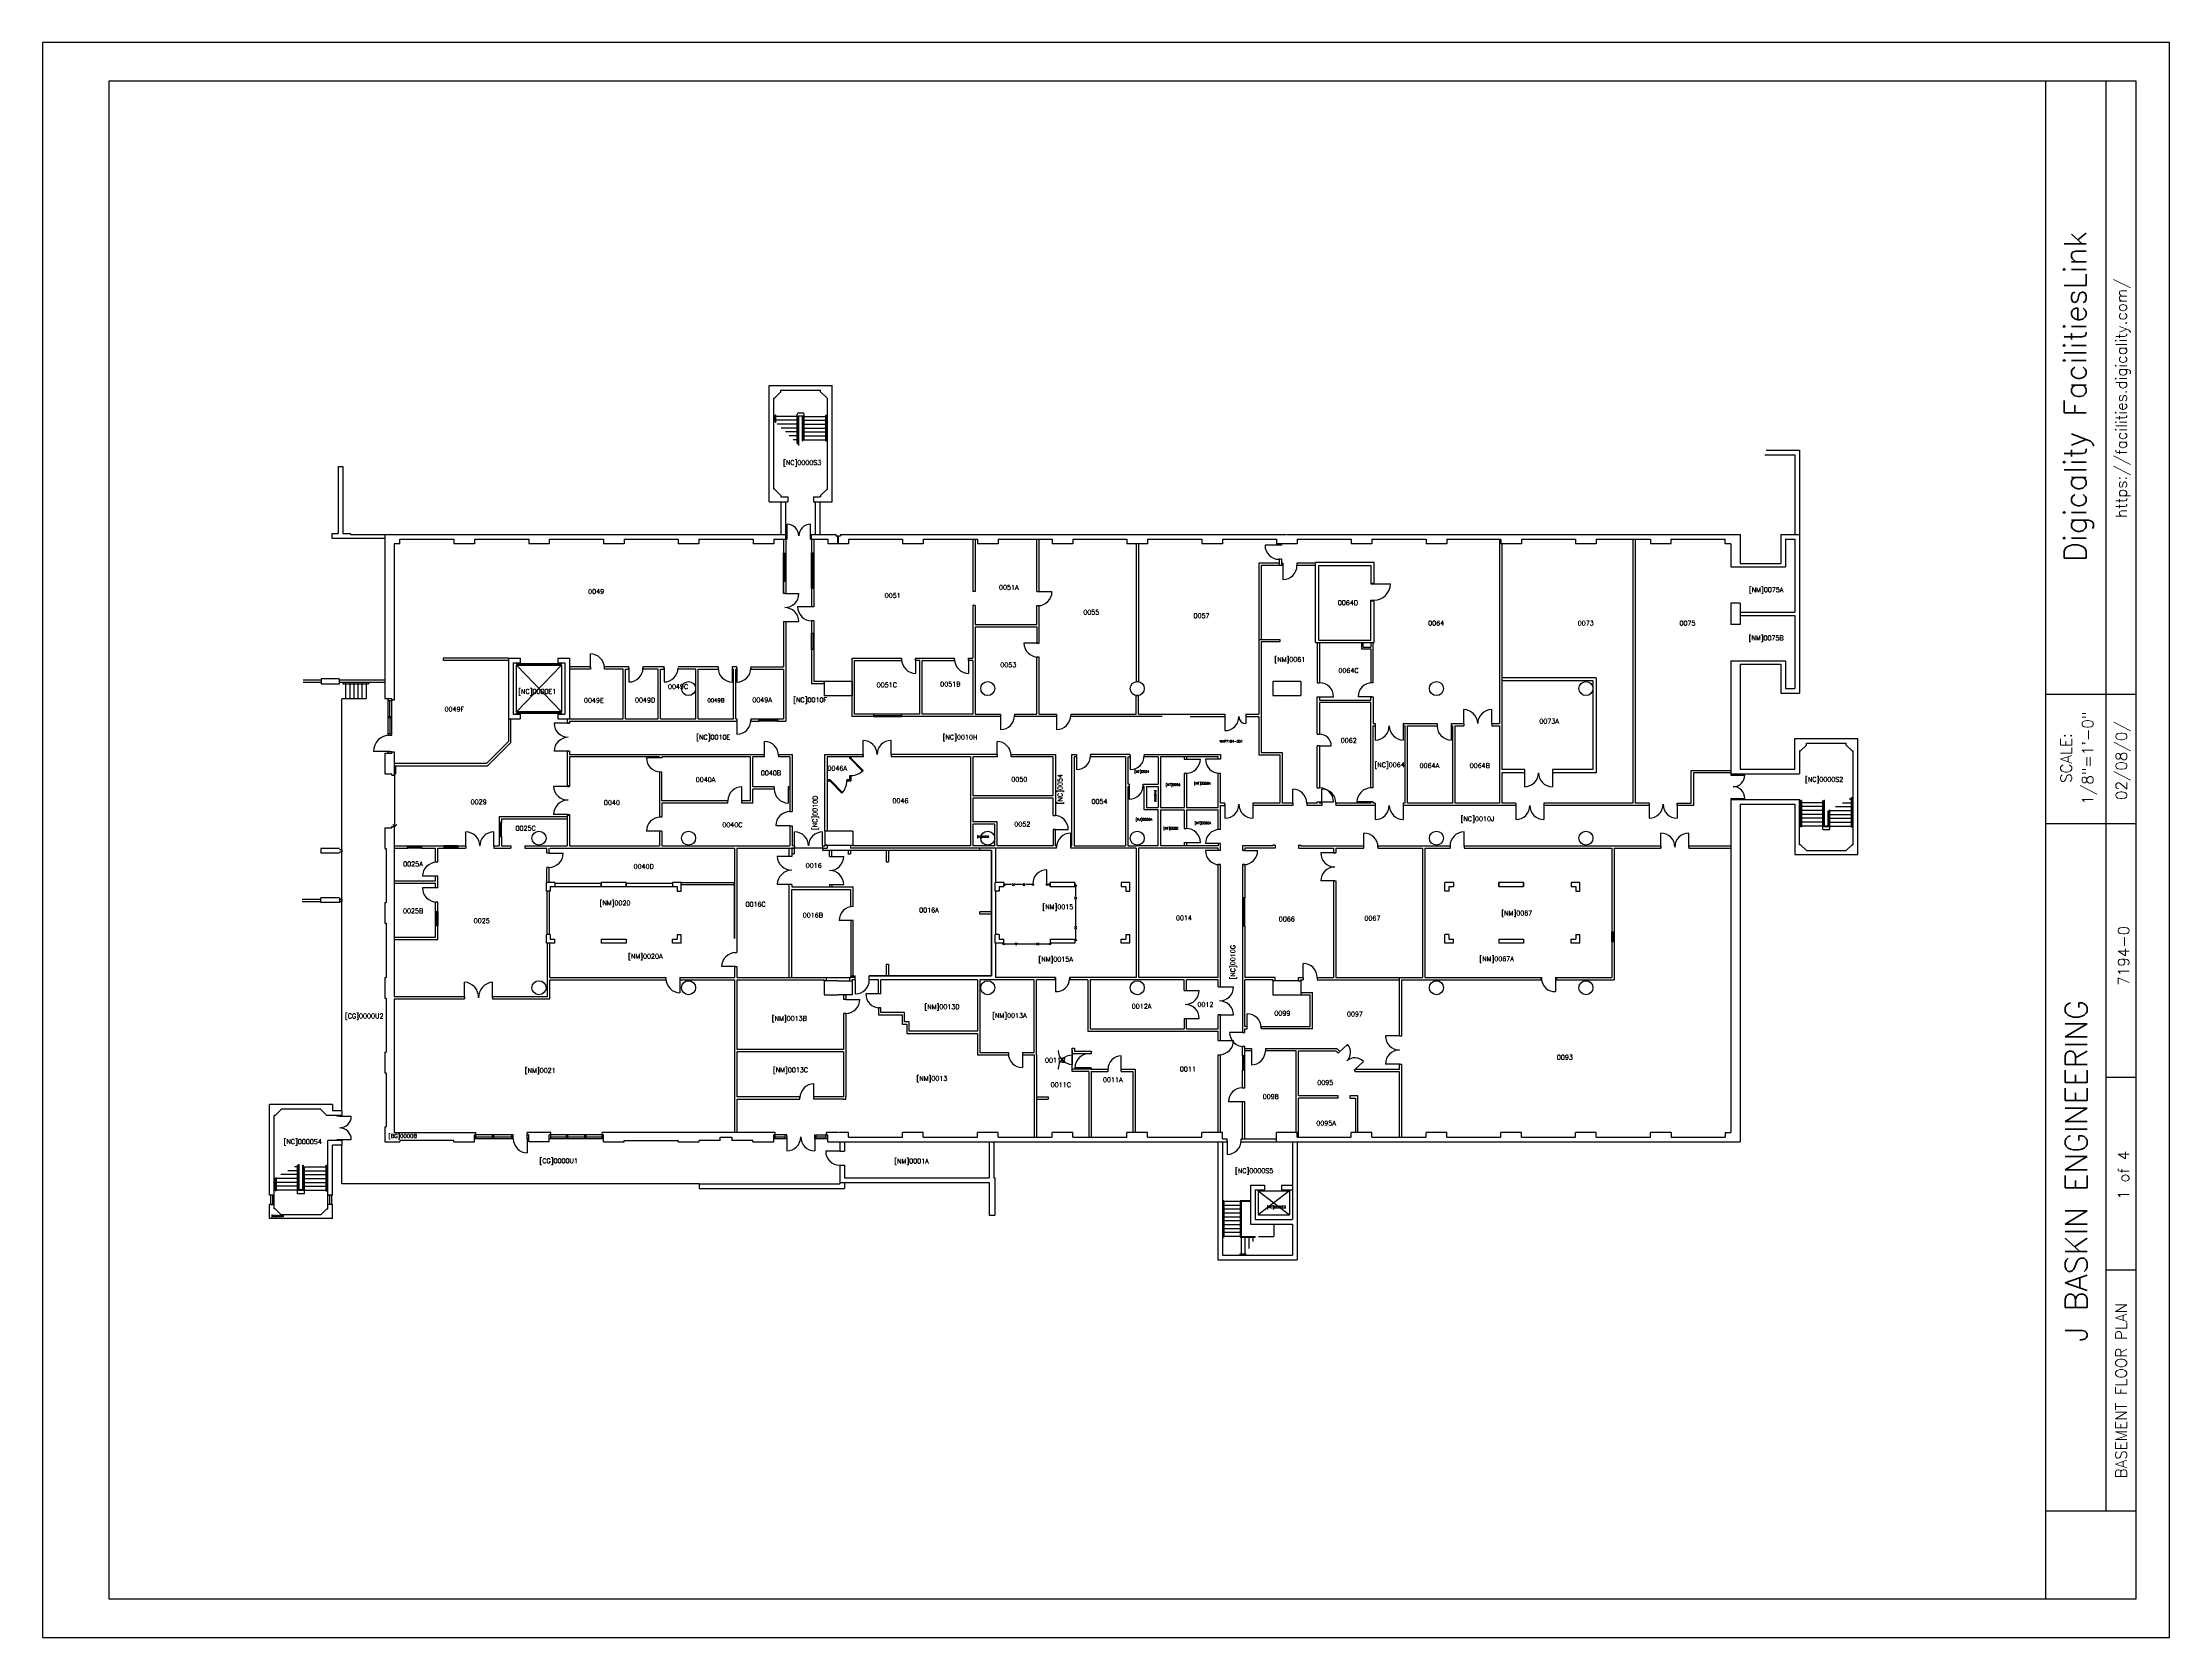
# Model space of a CAD drawing. Header units: inches. Extents: x 0 to 5461, y 0 to 4095.
import ezdxf
from ezdxf.enums import TextEntityAlignment as Align

# ---------------------------------------------------------------- set-up
doc = ezdxf.new("R2010")
doc.units = ezdxf.units.IN
doc.header["$LTSCALE"] = 48
doc.header["$MEASUREMENT"] = 0
for name, color, linetype in [('a-anno-mtlb', 7, 'Continuous'), ('a-area-iden', 7, 'Continuous'), ('a-cols', 1, 'Continuous'), ('a-door', 3, 'Continuous'), ('a-flor-evtr', 3, 'Continuous'), ('a-flor-hral', 4, 'Continuous'), ('a-flor-levl', 7, 'Continuous'), ('a-flor-strs', 9, 'Continuous'), ('a-glaz', 5, 'Continuous'), ('a-wall', 7, 'Continuous'), ('T-WIFI-WAPS', 8, 'Continuous')]:
    doc.layers.add(name, color=color, linetype=linetype)
doc.styles.get("Standard").update_dxf_attribs({"font": 'romans.shx'})

# ---------------------------------------------------------------- blocks, each defined once
blk = doc.blocks.new('A-ANNO-MTLB')
at = {"layer": 'a-anno-mtlb'}
for p, q in [((5143.6, 99.5), (5143.6, 3995.9)), ((5298.1, 324.6), (5298.1, 3995.9)), ((5375.3, 2421.6), (5143.6, 2421.6)), ((5143.6, 2089.8), (5375.3, 2089.8)), ((5375.3, 1437.7), (5298.1, 1437.7)), ((5375.3, 942.8), (5298.1, 942.8)), ((5375.3, 324.6), (5143.6, 324.6))]:
    blk.add_line(p, q, dxfattribs=at)
for points in [[(5460.6, 4095.5), (0, 4095.5), (0, 0), (5460.6, 0)], [(170.6, 99.5), (5375.3, 99.5), (5375.3, 3995.9), (170.6, 3995.9)]]:
    blk.add_lwpolyline(points, close=True, dxfattribs=at)
at = {"layer": 'a-anno-mtlb', "insert": (5195.4, 2258.1), "char_height": 28.44, "width": 270.187, "attachment_point": 5, "rotation": 90}
blk.add_mtext('SCALE:', dxfattribs=at)
at = {"layer": 'a-anno-mtlb'}
for tag, height, p in [('SYSTEM', 56.9, (5218.6, 3186.2)), ('ADDRESS', 28.4, (5336.8, 3182.1)), ('SCALE', 28.4, (5250.6, 2258.1)), ('DATE', 28.4, (5337.2, 2251.5)), ('BLDG_ID', 28.4, (5342.9, 1750.3)), ('BLDG_NAME', 56.9, (5221.1, 1198.2)), ('FLOOR_ID', 28.4, (5342.9, 1187)), ('FLOOR_NAME', 28.4, (5338, 698.6))]:
    blk.add_attdef(tag, text='', height=height, rotation=90, dxfattribs=at).set_placement(p, align=Align.MIDDLE_CENTER)
blk.add_attdef('NUMBER', text='', height=51.8, dxfattribs=at).set_placement((5264.6, 215.3), align=Align.MIDDLE_CENTER)

msp = doc.modelspace()

# ---------------------------------------------------------------- linework, layer by layer
at = {"layer": 'a-cols'}
for p, q in [((2078.6, 2454.5), (2006.6, 2454.5)), ((2006.6, 2454.5), (2006.6, 2418.5)), ((2006.6, 2418.5), (2078.6, 2418.5)), ((2078.6, 2454.5), (2078.6, 2418.5)), ((3230.6, 2454.5), (3158.6, 2454.5)), ((3158.6, 2454.5), (3158.6, 2418.5)), ((3158.6, 2418.5), (3230.6, 2418.5)), ((3230.6, 2454.5), (3230.6, 2418.5)), ((2080.6, 2070.5), (2008.6, 2070.5)), ((2008.6, 2070.5), (2008.6, 2034.5)), ((2008.6, 2034.5), (2080.6, 2034.5)), ((2080.6, 2070.5), (2080.6, 2034.5)), ((2042.6, 1686.5), (2006.6, 1686.5)), ((2006.6, 1686.5), (2006.6, 1650.5)), ((2006.6, 1650.5), (2042.6, 1650.5)), ((2042.6, 1686.5), (2078.6, 1686.5)), ((2078.6, 1650.5), (2042.6, 1650.5)), ((2078.6, 1686.5), (2078.6, 1650.5)), ((3230.6, 1686.5), (3158.6, 1686.5)), ((3158.6, 1686.5), (3158.6, 1650.5)), ((3158.6, 1650.5), (3230.6, 1650.5)), ((3230.6, 1686.5), (3230.6, 1650.5))]:
    msp.add_line(p, q, dxfattribs=at)
for centre in [(1658.6, 2436.5), (2426.6, 2436.5), (2810.6, 2436.5), (3578.6, 2436.5), (3962.6, 2436.5), (1274.6, 2052.5), (1658.6, 2052.5), (2426.6, 2052.5), (2810.6, 2052.5), (3578.6, 2052.5), (3962.6, 2052.5), (1274.6, 1668.5), (1658.6, 1668.5), (2426.6, 1668.5), (2810.6, 1668.5), (3578.6, 1668.5), (3962.6, 1668.5)]:
    msp.add_circle(centre, 18, dxfattribs=at)
at = {"layer": 'a-door'}
for p, q in [((1911.6, 2828.5), (1911.6, 2858.5)), ((1971.6, 2828.5), (1971.6, 2858.5)), ((3174.6, 2804.5), (3138.6, 2804.5)), ((3184.6, 2752.5), (3184.6, 2716.5)), ((1905.6, 2680.5), (1941.6, 2680.5)), ((2555.6, 2685.5), (2591.6, 2685.5)), ((3418.6, 2705.5), (3460.6, 2705.5)), ((1974.6, 2646.5), (1938.6, 2646.5)), ((1905.6, 2608.5), (1941.6, 2608.5)), ((1406.6, 2489.5), (1406.6, 2525.5)), ((2555.6, 2553.5), (2519.6, 2553.5)), ((1332.6, 2500.5), (1216.6, 2500.5)), ((1216.6, 2500.5), (1216.6, 2498.5)), ((1216.6, 2498.5), (1332.6, 2498.5)), ((1332.6, 2498.5), (1332.6, 2500.5)), ((1505.6, 2489.5), (1505.6, 2453.5)), ((1595.6, 2489.5), (1595.6, 2453.5)), ((1770.6, 2489.4), (1770.6, 2453.4)), ((1782.6, 2489.4), (1782.6, 2453.4)), ((2241.6, 2511.5), (2241.6, 2475.5)), ((2377.6, 2511.5), (2377.6, 2475.5)), ((3278.6, 2415.5), (3314.6, 2415.5)), ((3413.6, 2415.5), (3377.6, 2415.5)), ((1216.6, 2374.5), (1332.6, 2374.5)), ((1216.6, 2372.5), (1216.6, 2374.5)), ((1332.6, 2372.5), (1216.6, 2372.5)), ((1332.6, 2374.5), (1332.6, 2372.5)), ((1782.6, 2355.5), (1782.6, 2319.5)), ((2459.6, 2367.5), (2459.6, 2331.5)), ((2603.6, 2367.5), (2603.6, 2331.5)), ((3035.6, 2364.5), (3035.6, 2328.5)), ((3089.6, 2364.5), (3089.6, 2346.5)), ((3648.6, 2346.5), (3648.6, 2382.5)), ((3720.6, 2346.5), (3720.6, 2382.5)), ((1349.6, 2347.5), (1313.6, 2347.5)), ((1853.6, 2264.5), (1853.6, 2300.5)), ((2106.6, 2267.5), (2106.6, 2303.5)), ((2178.6, 2267.5), (2178.6, 2303.5)), ((2450.6, 2264.5), (2450.6, 2300.5)), ((3421.6, 2340.5), (3421.6, 2304.5)), ((3493.6, 2340.5), (3493.6, 2304.5)), ((3616.6, 2340.5), (3616.6, 2304.5)), ((891.6, 2275), (849.6, 2275)), ((1349.6, 2275.5), (1313.6, 2275.5)), ((1586.6, 2258.5), (1550.6, 2258.5)), ((2074.1, 2255.9), (2075.6, 2257.5)), ((2105.2, 2224.8), (2074.1, 2255.9)), ((2075.6, 2257.5), (2106.8, 2226.4)), ((2654.6, 2264.5), (2654.6, 2228.5)), ((2792.6, 2264.5), (2792.6, 2228.5)), ((2936.6, 2255.5), (2972.6, 2255.5)), ((3021.6, 2255.5), (2985.6, 2255.5)), ((3278.6, 2289.5), (3308.6, 2289.5)), ((902.6, 2237.5), (902.6, 2218)), ((902.6, 2237.5), (906.6, 2235.3)), ((902.6, 2237.5), (906.6, 2237.5)), ((906.6, 2235.3), (902.6, 2233)), ((902.6, 2235.3), (906.6, 2235.3)), ((902.6, 2233), (906.6, 2230.8)), ((902.6, 2233), (906.6, 2233)), ((906.6, 2230.8), (902.6, 2228.5)), ((902.6, 2230.8), (906.6, 2230.8)), ((902.6, 2228.5), (906.6, 2226.3)), ((902.6, 2228.5), (906.6, 2228.5)), ((906.6, 2226.3), (902.6, 2224)), ((902.6, 2226.3), (906.6, 2226.3)), ((902.6, 2224), (906.6, 2221.8)), ((902.6, 2224), (906.6, 2224)), ((906.6, 2221.8), (902.6, 2219.5)), ((902.6, 2221.8), (906.6, 2221.8)), ((902.6, 2219.5), (906.6, 2217.3)), ((902.6, 2219.5), (906.6, 2219.5)), ((902.6, 2217.3), (906.6, 2217.3)), ((904.6, 2082.7), (904.6, 2217.3)), ((906.6, 2237.5), (906.6, 2217.3)), ((1349.6, 2185.5), (1311.6, 2185.5)), ((1795.6, 2148.5), (1795.6, 2184.5)), ((2022.7, 2201.1), (2021.1, 2199.5)), ((2021.1, 2199.5), (2052.3, 2168.4)), ((2053.8, 2169.9), (2022.7, 2201.1)), ((2106.8, 2226.4), (2105.2, 2224.8)), ((2789.6, 2188.5), (2789.6, 2152.5)), ((3804.6, 2220.5), (3804.6, 2184.5)), ((3876.6, 2220.5), (3876.6, 2184.5)), ((4340.6, 2214.5), (4370.6, 2214.5)), ((1914.6, 2178.5), (1914.6, 2142.5)), ((2052.3, 2168.4), (2053.8, 2169.9)), ((3035.6, 2139.5), (3035.6, 2103.5)), ((3107.6, 2139.5), (3107.6, 2103.5)), ((3209.6, 2142.5), (3209.6, 2178.5)), ((3278.6, 2145.5), (3314.6, 2145.5)), ((3284.6, 2142.5), (3284.6, 2178.5)), ((3410.6, 2145.5), (3374.6, 2145.5)), ((3421.6, 2136.5), (3421.6, 2100.5)), ((3493.6, 2136.5), (3493.6, 2100.5)), ((3782.6, 2136.5), (3782.6, 2100.5)), ((3854.6, 2136.5), (3854.6, 2100.5)), ((4124.6, 2139.5), (4124.6, 2103.5)), ((4196.6, 2139.5), (4196.6, 2103.5)), ((4340.6, 2154.5), (4370.6, 2154.5)), ((899.3, 2087.5), (904.6, 2082.7)), ((910, 2087.5), (904.6, 2082.7)), ((1349.6, 2113.5), (1311.6, 2113.5)), ((1918.6, 2084.5), (1882.6, 2084.5)), ((1086.6, 2032.5), (1086.6, 2068.5)), ((1158.6, 2032.5), (1158.6, 2068.5)), ((1586.6, 2070.5), (1550.6, 2070.5)), ((1930.6, 2032.5), (1930.6, 2068.5)), ((2002.6, 2032.5), (2002.6, 2068.5)), ((2597.6, 2074.5), (2633.6, 2074.5)), ((2639.6, 2029.5), (2639.6, 2065.5)), ((2936.6, 2041.5), (2972.6, 2041.5)), ((3021.6, 2038.5), (2985.6, 2038.5)), ((3021.6, 2020.5), (2985.6, 2020.5)), ((3083.6, 2020.5), (3119.6, 2020.5)), ((3392.6, 2029.5), (3392.6, 2065.5)), ((3649.6, 2032.5), (3649.6, 2068.5)), ((4154.6, 2029.5), (4154.6, 2065.5)), ((4226.6, 2029.5), (4226.6, 2065.5)), ((1300.6, 2013.5), (1336.6, 2013.5)), ((1924.1, 2005.4), (1886.1, 2005.4)), ((2020.8, 2005.4), (2056.8, 2005.4)), ((2069.3, 2010.6), (2068.1, 2012)), ((2578.6, 1935.3), (2578.6, 1971.3)), ((3317.6, 2014.5), (3281.6, 2014.5)), ((1011.6, 1954.5), (975.6, 1954.5)), ((1011.6, 1924.5), (975.6, 1924.5)), ((1924.1, 1933.4), (1886.1, 1933.4)), ((2020.8, 1933.4), (2056.8, 1933.4)), ((3317.6, 1942.5), (3281.6, 1942.5)), ((2081.4, 1840.9), (2045.4, 1840.9)), ((1779.4, 1722.5), (1743.4, 1722.5)), ((3236.6, 1694.5), (3236.6, 1730.5)), ((1083.6, 1642.5), (1083.6, 1683)), ((1155.6, 1642.5), (1155.6, 1683)), ((1636.6, 1691.5), (1636.6, 1655.5)), ((2062.6, 1638.5), (2098.6, 1638.5)), ((2086.6, 1688.5), (2086.6, 1652.5)), ((2149.6, 1652.5), (2113.6, 1652.5)), ((2600.6, 1691.5), (2600.6, 1658.5)), ((2933.6, 1661.5), (2969.6, 1661.5)), ((3021.6, 1670.5), (3057.6, 1670.5)), ((3884.6, 1691.5), (3884.6, 1658.5)), ((2933.6, 1589.5), (2969.6, 1589.5)), ((3021.6, 1598.5), (3057.6, 1598.5)), ((3092.6, 1565.5), (3092.6, 1601.5)), ((3021.6, 1532.5), (3057.6, 1532.5)), ((3083.6, 1553.5), (3047.6, 1553.5)), ((3483.6, 1544.5), (3447.6, 1544.5)), ((2515.6, 1499.5), (2515.6, 1463.5)), ((2643.6, 1507.5), (2643.6, 1471.5)), ((2643.6, 1459.5), (2643.6, 1495.5)), ((2769.6, 1459.5), (2769.6, 1493.5)), ((3103.6, 1506.5), (3103.6, 1470.5)), ((3328.3, 1502.4), (3350.2, 1522.9)), ((3369.4, 1458.6), (3391.3, 1479.2)), ((1980.6, 1385.5), (1980.6, 1421.5)), ((2686.6, 1463), (2650.6, 1463)), ((3483.6, 1472.5), (3447.6, 1472.5)), ((3080.6, 1375.5), (3044.6, 1375.5)), ((762.6, 1338.5), (792.6, 1338.5)), ((762.6, 1278.5), (792.6, 1278.5)), ((1244.6, 1280.5), (1244.6, 1244.5)), ((1910.6, 1285.5), (1910.6, 1249.5)), ((1982.6, 1285.5), (1982.6, 1249.5)), ((3041.6, 1276.5), (3041.6, 1240.5)), ((2046.6, 1248.5), (2010.6, 1248.5))]:
    msp.add_line(p, q, dxfattribs=at)
for centre, radius, start, end in [((1911.6, 2828.5), 30, 0, 90), ((1971.6, 2828.5), 30, 90, 180), ((3174.6, 2804.5), 36, 180, 270), ((3184.6, 2752.5), 36, 270, 0), ((1905.6, 2680.5), 36, 270, 0), ((2555.6, 2685.5), 36, 270, 0), ((3418.6, 2705.5), 42, 270, 0), ((1905.6, 2608.5), 36, 0, 90), ((1974.6, 2646.5), 36, 180, 270), ((1406.6, 2489.5), 36, 0, 90), ((2555.6, 2553.5), 36, 180, 270), ((1505.6, 2489.5), 36, 270, 0), ((1595.6, 2489.5), 36, 270, 0), ((1770.6, 2489.4), 36, 180, 270), ((1782.6, 2489.4), 36, 270, 0), ((2241.6, 2511.5), 36, 180, 270), ((2377.6, 2511.5), 36, 180, 270), ((3278.6, 2415.5), 36, 0, 90), ((3413.6, 2415.5), 36, 90, 180), ((1782.6, 2355.5), 36, 270, 0), ((2459.6, 2367.5), 36, 270, 0), ((2603.6, 2367.5), 36, 270, 0), ((3035.6, 2364.5), 36, 270, 0), ((3089.6, 2364.5), 18, 180, 270), ((3648.6, 2346.5), 36, 0, 90), ((3720.6, 2346.5), 36, 90, 180), ((891.6, 2275), 42, 90, 180), ((1349.6, 2347.5), 36, 180, 270), ((1349.6, 2275.5), 36, 90, 180), ((1853.6, 2264.5), 36, 360, 90), ((2106.6, 2267.5), 36, 0, 90), ((2178.6, 2267.5), 36, 90, 180), ((2450.6, 2264.5), 36, 0, 90), ((3278.6, 2289.5), 30, 0, 90), ((3421.6, 2340.5), 36, 270, 0), ((3493.6, 2340.5), 36, 180, 270), ((3616.6, 2340.5), 36, 180, 270), ((1586.6, 2258.5), 36, 180, 270), ((2654.6, 2264.5), 36, 270, 0), ((2792.6, 2264.5), 36, 270, 0), ((2936.6, 2255.5), 36, 270, 360), ((3021.6, 2255.5), 36, 180, 270), ((1348.5, 2187.4), 36.9, 182.9432, 271.7634), ((1795.6, 2148.5), 36, 90, 180), ((2021.1, 2199.5), 44, 315, 0), ((2075.6, 2257.5), 44, 270, 315), ((2789.6, 2188.5), 36, 270, 0), ((3804.6, 2220.5), 36, 270, 0), ((3876.6, 2220.5), 36, 180, 270), ((4340.6, 2214.5), 30, 270, 0), ((4340.6, 2154.5), 30, 0, 90), ((1350.2, 2111.9), 38.6, 90.8696, 177.6026), ((1914.6, 2178.5), 36, 180, 270), ((3035.6, 2139.5), 36, 270, 0), ((3107.6, 2139.5), 36, 180, 270), ((3209.6, 2142.5), 36, 0, 90), ((3278.6, 2145.5), 36, 0, 90), ((3284.6, 2142.5), 36, 0, 90), ((3410.6, 2145.5), 36, 90, 180), ((3421.6, 2136.5), 36, 270, 0), ((3493.6, 2136.5), 36, 180, 270), ((3782.6, 2136.5), 36, 270, 0), ((3854.6, 2136.5), 36, 180, 270), ((4124.6, 2139.5), 36, 270, 0), ((4196.6, 2139.5), 36, 180, 270), ((1586.6, 2070.5), 36, 90, 180), ((1918.6, 2084.5), 36, 90, 180), ((2597.6, 2074.5), 36, 0, 90), ((2936.6, 2041.5), 36, 360, 90), ((1086.6, 2032.5), 36, 0, 90), ((1158.6, 2032.5), 36, 90, 180), ((1930.6, 2032.5), 36, 0, 90), ((2002.6, 2032.5), 36, 90, 180), ((2639.6, 2029.5), 36, 90, 180), ((3021.6, 2038.5), 36, 90, 180), ((3021.6, 2020.5), 36, 180, 270), ((3083.6, 2020.5), 36, 270, 0), ((3392.6, 2029.5), 36, 0, 90), ((3649.6, 2032.5), 36, 90, 180), ((4154.6, 2029.5), 36, 0, 90), ((4226.6, 2029.5), 36, 90, 180), ((1011.6, 1954.5), 36, 90, 180), ((1300.6, 2013.5), 36, 270, 0), ((1923, 2007.3), 36.9, 182.9432, 271.7634), ((1924.7, 1931.8), 38.6, 90.8696, 177.6026), ((2020.8, 2005.4), 36, 270, 0), ((2020.8, 1933.4), 36, 0, 90), ((2578.6, 1935.3), 36, 90, 180), ((3317.6, 2014.5), 36, 180, 270), ((3317.6, 1942.5), 36, 90, 180), ((1011.6, 1924.5), 36, 180, 270), ((2081.4, 1840.9), 36, 90, 180), ((1779.4, 1722.5), 36, 90, 180), ((3236.6, 1694.5), 36, 0, 90), ((1079.6, 1643.1), 40.1, 359.104, 84.1631), ((1159.7, 1643.1), 40.1, 95.8369, 180.896), ((1636.6, 1691.5), 36, 180, 270), ((2062.6, 1638.5), 36, 270, 360), ((2086.6, 1688.5), 36, 270, 0), ((2149.6, 1652.5), 36, 180, 270), ((2603.1, 1692), 33.5, 265.7996, 359.2213), ((2933.6, 1661.5), 36, 270, 0), ((3021.6, 1670.5), 36, 270, 0), ((3882.2, 1692), 33.5, 180.7787, 274.2004), ((2933.6, 1589.5), 36, 0, 90), ((3021.6, 1598.5), 36, 0, 90), ((3092.6, 1565.5), 36, 0, 90), ((3021.6, 1532.5), 36, 270, 0), ((3083.6, 1553.5), 36, 180, 270), ((3483.6, 1544.5), 36, 180, 270), ((2515.6, 1499.5), 36, 180, 270), ((2643.6, 1507.5), 36, 180, 270), ((2643.6, 1459.5), 36, 90, 180), ((2686.6, 1463), 36, 90, 180), ((2769.6, 1459.5), 34, 90, 180), ((3103.6, 1506.5), 36, 270, 0), ((3328.3, 1502.4), 30, 313.2285, 43.2285), ((3369.4, 1458.6), 30, 43.2285, 133.2285), ((3483.6, 1472.5), 36, 90, 180), ((1980.6, 1385.5), 36, 90, 180), ((3080.6, 1375.5), 36, 90, 180), ((762.6, 1338.5), 30, 270, 0), ((762.6, 1278.5), 30, 0, 90), ((1244.6, 1280.5), 36, 180, 270), ((1910.6, 1285.5), 36, 270, 360), ((1982.6, 1285.5), 36, 180, 270), ((3041.6, 1276.5), 36, 270, 360), ((2046.6, 1248.5), 36, 180, 270)]:
    msp.add_arc(centre, radius, start, end, dxfattribs=at)
at = {"layer": 'a-flor-evtr'}
for p, q in [((1216.6, 2496.5), (1332.6, 2496.5)), ((1216.6, 2376.5), (1216.6, 2496.5)), ((1216.6, 2496.5), (1332.6, 2376.5)), ((1332.6, 2496.5), (1216.6, 2376.5)), ((1332.6, 2496.5), (1332.6, 2376.5)), ((1332.6, 2376.5), (1216.6, 2376.5)), ((3201.1, 1146.5), (3121.1, 1085.5)), ((3121.1, 1146.5), (3201.1, 1085.5)), ((3121.1, 1146.5), (3201.1, 1146.5)), ((3121.1, 1146.5), (3121.1, 1085.5)), ((3201.1, 1146.5), (3201.1, 1085.5)), ((3121.1, 1085.5), (3201.1, 1085.5))]:
    msp.add_line(p, q, dxfattribs=at)
at = {"layer": 'a-flor-hral'}
for p, q in [((1882.6, 3138.5), (1880.6, 3138.5)), ((1880.6, 3121.1), (1880.6, 3138.5)), ((1882.6, 3119.1), (1882.6, 3138.5)), ((1937.6, 3065.5), (1937.6, 3140.5)), ((1940.1, 3063.1), (1940.1, 3136.5)), ((1940.1, 3136.5), (1953.1, 3136.5)), ((1941.6, 3144.5), (1951.6, 3144.5)), ((1942.1, 3061.1), (1942.1, 3136.5)), ((1942.1, 3136.5), (1951.1, 3136.5)), ((1951.1, 3072.5), (1951.1, 3136.5)), ((1953.1, 3072.5), (1953.1, 3136.5)), ((1955.6, 3075.5), (1955.6, 3140.5)), ((2010.6, 3072.5), (2010.6, 3138.5)), ((2010.6, 3138.5), (2012.6, 3138.5)), ((2012.6, 3072.5), (2012.6, 3138.5)), ((1951.1, 3072.5), (1953.1, 3072.5)), ((2010.6, 3072.5), (2012.6, 3072.5)), ((830.6, 2410), (768.6, 2410)), ((770.6, 2452), (770.6, 2449)), ((770.6, 2449), (836.6, 2449)), ((836.6, 2452), (836.6, 2449)), ((4515.6, 2149.5), (4513.6, 2149.5)), ((4513.6, 2081.5), (4513.6, 2149.5)), ((4515.6, 2149.5), (4515.6, 2081.5)), ((4570.6, 2074.5), (4570.6, 2149.5)), ((4573.1, 2082.5), (4573.1, 2149.5)), ((4575.1, 2149.5), (4573.1, 2149.5)), ((4575.1, 2084.5), (4575.1, 2149.5)), ((4643.6, 2156.7), (4643.6, 2081.5)), ((4645.6, 2081.5), (4645.6, 2157.8)), ((4515.6, 2081.5), (4513.6, 2081.5)), ((4573.1, 2082.5), (4586.1, 2082.5)), ((4575.1, 2084.5), (4584.1, 2084.5)), ((4584.1, 2084.5), (4584.1, 2122.3)), ((4586.1, 2082.5), (4586.1, 2123.5)), ((4588.6, 2074.5), (4588.6, 2124.9)), ((4643.6, 2081.5), (4645.6, 2081.5)), ((4570.6, 2074.5), (4588.6, 2074.5)), ((654.6, 1139.5), (654.6, 1213.1)), ((657.1, 1147.5), (657.1, 1214.5)), ((659.1, 1149.5), (659.1, 1215.7)), ((668.1, 1149.5), (668.1, 1212.5)), ((668.1, 1212.5), (670.1, 1212.5)), ((670.1, 1147.5), (670.1, 1212.5)), ((672.6, 1139.5), (672.6, 1208.5)), ((727.6, 1212.5), (729.6, 1212.5)), ((727.6, 1212.5), (727.6, 1146.5)), ((729.6, 1146.5), (729.6, 1212.5)), ((597.6, 1146.5), (597.6, 1180.2)), ((599.6, 1181.4), (599.6, 1146.5)), ((670.1, 1147.5), (657.1, 1147.5)), ((668.1, 1149.5), (659.1, 1149.5)), ((599.6, 1146.5), (597.6, 1146.5)), ((672.6, 1139.5), (654.6, 1139.5)), ((727.6, 1146.5), (729.6, 1146.5)), ((3031.1, 1121.5), (3031.1, 1027.5)), ((3033.1, 1121.5), (3031.1, 1121.5)), ((3033.1, 1121.5), (3033.1, 1027.5)), ((3075.1, 1121.5), (3075.1, 1027.5)), ((3101.1, 1121.5), (3075.1, 1121.5)), ((3077.1, 1119.5), (3077.1, 1029.5)), ((3101.1, 1119.5), (3077.1, 1119.5)), ((3101.1, 1121.5), (3101.1, 1119.5)), ((3161.1, 1061.5), (3161.1, 1029.5)), ((3033.1, 1027.5), (3031.1, 1027.5)), ((3075.1, 1027.5), (3113, 1027.5)), ((3075.1, 983.5), (3075.1, 985.5)), ((3075.1, 985.5), (3090, 985.5)), ((3075.1, 983.5), (3088.9, 983.5)), ((3077.1, 1029.5), (3114.1, 1029.5)), ((3121.6, 1029.5), (3161.1, 1029.5))]:
    msp.add_line(p, q, dxfattribs=at)
for centre, start, end in [((1941.6, 3140.5), 90, 180), ((1951.6, 3140.5), 0, 90)]:
    msp.add_arc(centre, 4, start, end, dxfattribs=at)
at = {"layer": 'a-flor-levl'}
for p, q in [((768.6, 1352.5), (768.6, 2410)), ((768.6, 1164.5), (768.6, 1264.5)), ((1685.6, 1164.5), (768.6, 1164.5))]:
    msp.add_line(p, q, dxfattribs=at)
at = {"layer": 'a-flor-strs'}
for p, q in [((1880.6, 3135.5), (1877.6, 3135.5)), ((1880.6, 3125.5), (1877.6, 3125.5)), ((1937.6, 3135.5), (1882.6, 3135.5)), ((1937.6, 3125.5), (1882.6, 3125.5)), ((1937.6, 3115.5), (1886.4, 3115.5)), ((1955.6, 3135.5), (2010.6, 3135.5)), ((1955.6, 3125.5), (2010.6, 3125.5)), ((1955.6, 3115.5), (2010.6, 3115.5)), ((2012.6, 3135.5), (2015.6, 3135.5)), ((2012.6, 3125.5), (2015.6, 3125.5)), ((2012.6, 3115.5), (2015.6, 3115.5)), ((1937.6, 3105.5), (1896.6, 3105.5)), ((1937.6, 3095.5), (1907.3, 3095.5)), ((1937.6, 3085.5), (1917.1, 3085.5)), ((1937.6, 3075.5), (1927.4, 3075.5)), ((1955.6, 3105.5), (2010.6, 3105.5)), ((1955.6, 3095.5), (2010.6, 3095.5)), ((1955.6, 3085.5), (2010.6, 3085.5)), ((1955.6, 3075.5), (2010.6, 3075.5)), ((2012.6, 3105.5), (2015.6, 3105.5)), ((2012.6, 3095.5), (2015.6, 3095.5)), ((2012.6, 3085.5), (2015.6, 3085.5)), ((2012.6, 3075.5), (2015.6, 3075.5)), ((778.1, 2452), (778.1, 2410)), ((788.6, 2452), (788.6, 2410)), ((799.1, 2452), (799.1, 2410)), ((809.6, 2452), (809.6, 2410)), ((820.1, 2452), (820.1, 2410)), ((830.6, 2452), (830.6, 2410)), ((4513.6, 2143.5), (4510.6, 2143.5)), ((4513.6, 2133.5), (4510.6, 2133.5)), ((4570.6, 2143.5), (4515.6, 2143.5)), ((4570.6, 2133.5), (4515.6, 2133.5)), ((4603.5, 2133.5), (4643.6, 2133.5)), ((4620.8, 2143.5), (4643.6, 2143.5)), ((4638.1, 2153.5), (4643.6, 2153.5)), ((4645.6, 2153.5), (4648.6, 2153.5)), ((4645.6, 2143.5), (4648.6, 2143.5)), ((4645.6, 2133.5), (4648.6, 2133.5)), ((4513.6, 2123.5), (4510.6, 2123.5)), ((4513.6, 2113.5), (4510.6, 2113.5)), ((4513.6, 2103.5), (4510.6, 2103.5)), ((4513.6, 2093.5), (4510.6, 2093.5)), ((4513.6, 2083.5), (4510.6, 2083.5)), ((4570.6, 2123.5), (4515.6, 2123.5)), ((4570.6, 2113.5), (4515.6, 2113.5)), ((4570.6, 2103.5), (4515.6, 2103.5)), ((4570.6, 2093.5), (4515.6, 2093.5)), ((4570.6, 2083.5), (4515.6, 2083.5)), ((4588.6, 2123.5), (4643.6, 2123.5)), ((4588.6, 2113.5), (4643.6, 2113.5)), ((4588.6, 2103.5), (4643.6, 2103.5)), ((4588.6, 2093.5), (4643.6, 2093.5)), ((4588.6, 2083.5), (4643.6, 2083.5)), ((4645.6, 2123.5), (4648.6, 2123.5)), ((4645.6, 2113.5), (4648.6, 2113.5)), ((4645.6, 2103.5), (4648.6, 2103.5)), ((4645.6, 2093.5), (4648.6, 2093.5)), ((4645.6, 2083.5), (4648.6, 2083.5)), ((654.6, 1208.5), (646.7, 1208.5)), ((672.6, 1208.5), (727.6, 1208.5)), ((729.6, 1208.5), (732.6, 1208.5)), ((597.6, 1178.5), (594.6, 1178.5)), ((597.6, 1168.5), (594.6, 1168.5)), ((597.6, 1158.5), (594.6, 1158.5)), ((597.6, 1148.5), (594.6, 1148.5)), ((654.6, 1178.5), (599.6, 1178.5)), ((654.6, 1168.5), (599.6, 1168.5)), ((654.6, 1158.5), (599.6, 1158.5)), ((654.6, 1148.5), (599.6, 1148.5)), ((654.6, 1188.5), (612, 1188.5)), ((654.6, 1198.5), (629.4, 1198.5)), ((672.6, 1198.5), (727.6, 1198.5)), ((672.6, 1188.5), (727.6, 1188.5)), ((672.6, 1178.5), (727.6, 1178.5)), ((672.6, 1168.5), (727.6, 1168.5)), ((672.6, 1158.5), (727.6, 1158.5)), ((672.6, 1148.5), (727.6, 1148.5)), ((729.6, 1198.5), (732.6, 1198.5)), ((729.6, 1188.5), (732.6, 1188.5)), ((729.6, 1178.5), (732.6, 1178.5)), ((729.6, 1168.5), (732.6, 1168.5)), ((729.6, 1158.5), (732.6, 1158.5)), ((729.6, 1148.5), (732.6, 1148.5)), ((3075.1, 1119.5), (3033.1, 1119.5)), ((3075.1, 1109.5), (3033.1, 1109.5)), ((3075.1, 1099.5), (3033.1, 1099.5)), ((3075.1, 1089.5), (3033.1, 1089.5)), ((3075.1, 1079.5), (3033.1, 1079.5)), ((3075.1, 1069.5), (3033.1, 1069.5)), ((3075.1, 1059.5), (3033.1, 1059.5)), ((3075.1, 1049.5), (3033.1, 1049.5)), ((3075.1, 1039.5), (3033.1, 1039.5)), ((3075.1, 1029.5), (3033.1, 1029.5)), ((3077.1, 1027.5), (3077.1, 985.5)), ((3087.1, 1027.5), (3087.1, 985.5)), ((3097.1, 1027.5), (3097.1, 998.6)), ((3107.1, 1027.5), (3107.1, 1016.8))]:
    msp.add_line(p, q, dxfattribs=at)
at = {"layer": 'a-glaz'}
for p, q in [((1902.6, 2784.5), (1908.6, 2784.5)), ((1902.6, 2712.5), (1902.6, 2784.5)), ((1905.6, 2712.5), (1905.6, 2784.5)), ((1908.6, 2784.5), (1908.6, 2712.5)), ((1974.6, 2784.5), (1980.6, 2784.5)), ((1974.6, 2694.5), (1974.6, 2784.5)), ((1977.6, 2694.5), (1977.6, 2784.5)), ((1980.6, 2784.5), (1980.6, 2694.5)), ((1908.6, 2712.5), (1902.6, 2712.5)), ((1980.6, 2694.5), (1974.6, 2694.5)), ((1974.6, 2578.5), (1980.6, 2578.5)), ((1974.6, 2536.5), (1974.6, 2578.5)), ((1977.6, 2578.5), (1977.6, 2536.5)), ((1980.6, 2578.5), (1980.6, 2536.5)), ((1980.6, 2536.5), (1974.6, 2536.5)), ((896.6, 2410), (886.6, 2410)), ((886.6, 2410), (886.6, 2317)), ((886.6, 2406), (896.6, 2406)), ((891.6, 2365), (891.6, 2406)), ((896.6, 2317), (896.6, 2410)), ((886.6, 2365), (896.6, 2365)), ((886.6, 2362), (896.6, 2362)), ((891.6, 2362), (891.6, 2321)), ((1838.6, 2358.5), (1886.6, 2358.5)), ((1838.6, 2352.5), (1838.6, 2358.5)), ((1838.6, 2355.5), (1886.6, 2355.5)), ((1886.6, 2352.5), (1838.6, 2352.5)), ((1886.6, 2358.5), (1886.6, 2352.5)), ((2205.6, 2370.5), (2133.6, 2370.5)), ((2133.6, 2370.5), (2133.6, 2364.5)), ((2133.6, 2367.5), (2205.6, 2367.5)), ((2133.6, 2364.5), (2205.6, 2364.5)), ((2205.6, 2364.5), (2205.6, 2370.5)), ((886.6, 2321), (896.6, 2321)), ((886.6, 2317), (896.6, 2317)), ((1178.6, 2092.5), (1172.6, 2092.5)), ((1172.6, 2092.5), (1172.6, 2056.5)), ((1175.6, 2056.5), (1175.6, 2092.5)), ((1178.6, 2056.5), (1178.6, 2092.5)), ((936.6, 2032.5), (972.6, 2032.5)), ((936.6, 2026.5), (936.6, 2032.5)), ((936.6, 2029.5), (972.6, 2029.5)), ((972.6, 2026.5), (936.6, 2026.5)), ((972.6, 2032.5), (972.6, 2026.5)), ((1066.6, 2032.5), (1030.6, 2032.5)), ((1030.6, 2032.5), (1030.6, 2026.5)), ((1030.6, 2029.5), (1066.6, 2029.5)), ((1030.6, 2026.5), (1066.6, 2026.5)), ((1066.6, 2026.5), (1066.6, 2032.5)), ((1172.6, 2056.5), (1178.6, 2056.5)), ((1008.6, 1864.5), (1014.6, 1864.5)), ((1008.6, 1828.5), (1008.6, 1864.5)), ((1011.6, 1864.5), (1011.6, 1828.5)), ((1014.6, 1864.5), (1014.6, 1828.5)), ((3086.6, 1899.5), (3080.6, 1899.5)), ((3080.6, 1899.5), (3080.6, 1827.5)), ((3083.6, 1827.5), (3083.6, 1899.5)), ((3086.6, 1827.5), (3086.6, 1899.5)), ((1014.6, 1828.5), (1008.6, 1828.5)), ((3080.6, 1827.5), (3086.6, 1827.5)), ((4028.6, 1811.5), (4034.6, 1811.5)), ((4028.6, 1787.5), (4028.6, 1811.5)), ((4031.6, 1811.5), (4031.6, 1787.5)), ((4034.6, 1811.5), (4034.6, 1787.5)), ((4034.6, 1787.5), (4028.6, 1787.5)), ((3086.6, 1493.5), (3080.6, 1493.5)), ((3080.6, 1493.5), (3080.6, 1457.5)), ((3083.6, 1457.5), (3083.6, 1493.5)), ((3086.6, 1457.5), (3086.6, 1493.5)), ((3080.6, 1457.5), (3086.6, 1457.5)), ((1109.1, 1280.5), (1109.1, 1290.5)), ((1208.6, 1290.5), (1109.1, 1290.5)), ((1208.6, 1280.5), (1109.1, 1280.5)), ((1112.6, 1280.5), (1112.6, 1290.5)), ((1155.4, 1284.5), (1112.6, 1284.5)), ((1155.4, 1280.5), (1155.4, 1290.5)), ((1158.9, 1280.5), (1158.9, 1290.5)), ((1205.1, 1284.5), (1158.9, 1284.5)), ((1205.1, 1280.5), (1205.1, 1290.5)), ((1208.6, 1280.5), (1208.6, 1290.5)), ((1440.1, 1290.5), (1301.1, 1290.5)), ((1301.1, 1280.5), (1301.1, 1290.5)), ((1440.1, 1280.5), (1301.1, 1280.5)), ((1304.6, 1280.5), (1304.6, 1290.5)), ((1345.1, 1284.5), (1304.6, 1284.5)), ((1345.1, 1280.5), (1345.1, 1290.5)), ((1348.6, 1280.5), (1348.6, 1290.5)), ((1392.6, 1284.5), (1348.6, 1284.5)), ((1392.6, 1280.5), (1392.6, 1290.5)), ((1396.1, 1280.5), (1396.1, 1290.5)), ((1436.6, 1284.5), (1396.1, 1284.5)), ((1436.6, 1280.5), (1436.6, 1290.5)), ((1440.1, 1280.5), (1440.1, 1290.5)), ((1910.6, 1290.5), (1877.1, 1290.5)), ((1877.1, 1280.5), (1877.1, 1290.5)), ((1910.6, 1280.5), (1877.1, 1280.5)), ((1881.1, 1280.5), (1881.1, 1290.5)), ((1906.6, 1284.5), (1881.1, 1284.5)), ((1906.6, 1280.5), (1906.6, 1290.5)), ((1910.6, 1280.5), (1910.6, 1290.5)), ((1982.6, 1280.5), (1982.6, 1290.5)), ((1982.6, 1290.5), (2016.1, 1290.5)), ((2016.1, 1280.5), (1982.6, 1280.5)), ((1986.6, 1280.5), (1986.6, 1290.5)), ((2012.1, 1284.5), (1986.6, 1284.5)), ((2012.1, 1280.5), (2012.1, 1290.5)), ((2016.1, 1280.5), (2016.1, 1290.5)), ((594.6, 1135.5), (585.6, 1135.5)), ((585.6, 1135.5), (585.6, 1111.5)), ((585.6, 1111.5), (594.6, 1111.5)), ((590.1, 1135.5), (590.1, 1111.5)), ((594.6, 1111.5), (594.6, 1135.5)), ((732.6, 1111.5), (732.6, 1135.5)), ((732.6, 1135.5), (741.6, 1135.5)), ((741.6, 1111.5), (732.6, 1111.5)), ((737.1, 1135.5), (737.1, 1111.5)), ((741.6, 1135.5), (741.6, 1111.5))]:
    msp.add_line(p, q, dxfattribs=at)
at = {"layer": 'a-wall'}
for p, q in [((1865.6, 2916.5), (1865.6, 3214.5)), ((1865.6, 3214.5), (2027.6, 3214.5)), ((1877.6, 2948.5), (1877.6, 3182.5)), ((1879.2, 3182.5), (1877.6, 3182.5)), ((1879.2, 3182.5), (1895.6, 3198.9)), ((1895.6, 3202.5), (1997.6, 3202.5)), ((1895.6, 3198.9), (1895.6, 3202.5)), ((1997.6, 3198.9), (1997.6, 3202.5)), ((2014.1, 3182.5), (1997.6, 3198.9)), ((2014.1, 3182.5), (2015.6, 3182.5)), ((2015.6, 3176.5), (2015.6, 3182.5)), ((2015.6, 2948.5), (2015.6, 3176.5)), ((2027.6, 2916.5), (2027.6, 3214.5)), ((758.6, 3006.5), (758.6, 2834.5)), ((758.6, 3006.5), (770.6, 3006.5)), ((758.6, 3006.5), (770.6, 3006.5)), ((770.6, 3006.5), (770.6, 2834.5)), ((4421.4, 3036.5), (4498.6, 3036.5)), ((4424.9, 3048.5), (4510.6, 3048.5)), ((4498.6, 3036.5), (4498.6, 2832.5)), ((4510.6, 3048.5), (4510.6, 2832.5)), ((1865.6, 2916.5), (1913.6, 2916.5)), ((1879.2, 2948.5), (1877.6, 2948.5)), ((1879.2, 2948.5), (1895.6, 2932.1)), ((1895.6, 2932.1), (1895.6, 2928.5)), ((1895.6, 2928.5), (1913.6, 2928.5)), ((1896.6, 2832.5), (1896.6, 2916.5)), ((1908.6, 2820.5), (1908.6, 2916.5)), ((1913.6, 2928.5), (1913.6, 2916.5)), ((1979.6, 2928.5), (1997.6, 2928.5)), ((1979.6, 2928.5), (1979.6, 2916.5)), ((1979.6, 2916.5), (2027.6, 2916.5)), ((1984.6, 2832.5), (1984.6, 2916.5)), ((1996.6, 2832.5), (1996.6, 2916.5)), ((2014.1, 2948.5), (1997.6, 2932.1)), ((1997.6, 2932.1), (1997.6, 2928.5)), ((2014.1, 2948.5), (2015.6, 2948.5)), ((742.6, 2834.5), (758.6, 2834.5)), ((742.6, 2834.5), (742.6, 2822.5)), ((742.6, 2832.5), (742.6, 2822.5)), ((742.6, 2822.5), (790.6, 2822.5)), ((742.6, 2822.5), (790.6, 2822.5)), ((770.6, 2834.5), (790.6, 2834.5)), ((790.6, 2834.5), (790.6, 2832.5)), ((790.6, 2832.5), (1911.6, 2832.5)), ((790.6, 2822.5), (878.6, 2822.5)), ((878.6, 2832.5), (878.6, 2410)), ((902.6, 2808.5), (902.6, 2406.5)), ((917.1, 2808.5), (902.6, 2808.5)), ((917.1, 2820.5), (1056.1, 2820.5)), ((917.1, 2808.5), (917.1, 2820.5)), ((1056.1, 2820.5), (1056.1, 2808.5)), ((1109.1, 2808.5), (1056.1, 2808.5)), ((1109.1, 2820.5), (1248.1, 2820.5)), ((1109.1, 2820.5), (1109.1, 2808.5)), ((1248.1, 2820.5), (1248.1, 2808.5)), ((1301.1, 2808.5), (1248.1, 2808.5)), ((1301.1, 2820.5), (1440.1, 2820.5)), ((1301.1, 2820.5), (1301.1, 2808.5)), ((1440.1, 2820.5), (1440.1, 2808.5)), ((1493.1, 2808.5), (1440.1, 2808.5)), ((1493.1, 2820.5), (1632.1, 2820.5)), ((1493.1, 2820.5), (1493.1, 2808.5)), ((1632.1, 2820.5), (1632.1, 2808.5)), ((1685.1, 2808.5), (1632.1, 2808.5)), ((1685.1, 2820.5), (1824.1, 2820.5)), ((1685.1, 2820.5), (1685.1, 2808.5)), ((1824.1, 2820.5), (1824.1, 2808.5)), ((1877.1, 2808.5), (1824.1, 2808.5)), ((1877.1, 2820.5), (1911.6, 2820.5)), ((1877.1, 2820.5), (1877.1, 2808.5)), ((1902.6, 2820.5), (1902.6, 2784.5)), ((1908.6, 2820.5), (1908.6, 2784.5)), ((1911.6, 2820.5), (1911.6, 2832.5)), ((1971.6, 2832.5), (2036.6, 2832.5)), ((1971.6, 2820.5), (1971.6, 2832.5)), ((1971.6, 2820.5), (2016.1, 2820.5)), ((1974.6, 2820.5), (1974.6, 2832.5)), ((1974.6, 2820.5), (1974.6, 2784.5)), ((1980.6, 2820.5), (1980.6, 2784.5)), ((2016.1, 2820.5), (2016.1, 2808.5)), ((2041.6, 2808.5), (2016.1, 2808.5)), ((2036.6, 2832.5), (2036.6, 2828.5)), ((2036.6, 2828.5), (2041.6, 2828.5)), ((2041.6, 2808.5), (2041.6, 2828.5)), ((2043.6, 2808.5), (2043.6, 2828.5)), ((2043.6, 2828.5), (2048.6, 2828.5)), ((2069.1, 2808.5), (2043.6, 2808.5)), ((2048.6, 2832.5), (3193.6, 2832.5)), ((2048.6, 2832.5), (2048.6, 2828.5)), ((2069.1, 2820.5), (2208.1, 2820.5)), ((2069.1, 2820.5), (2069.1, 2808.5)), ((2208.1, 2820.5), (2208.1, 2808.5)), ((2261.1, 2808.5), (2208.1, 2808.5)), ((2261.1, 2820.5), (2400.1, 2820.5)), ((2261.1, 2820.5), (2261.1, 2808.5)), ((2388.6, 2820.5), (2388.6, 2685.5)), ((2394.6, 2820.5), (2394.6, 2685.5)), ((2400.1, 2820.5), (2400.1, 2808.5)), ((2453.1, 2808.5), (2400.1, 2808.5)), ((2453.1, 2820.5), (2592.1, 2820.5)), ((2453.1, 2820.5), (2453.1, 2808.5)), ((2552.6, 2685.5), (2552.6, 2820.5)), ((2558.6, 2685.5), (2558.6, 2820.5)), ((2592.1, 2820.5), (2592.1, 2808.5)), ((2645.1, 2808.5), (2592.1, 2808.5)), ((2645.1, 2820.5), (2784.1, 2820.5)), ((2645.1, 2820.5), (2645.1, 2808.5)), ((2784.1, 2820.5), (2784.1, 2808.5)), ((2837.1, 2808.5), (2784.1, 2808.5)), ((2807.6, 2808.5), (2807.6, 2454.3)), ((2813.6, 2808.5), (2813.6, 2454.3)), ((2837.1, 2820.5), (2976.1, 2820.5)), ((2837.1, 2820.5), (2837.1, 2808.5)), ((2976.1, 2820.5), (2976.1, 2808.5)), ((3029.1, 2808.5), (2976.1, 2808.5)), ((3029.1, 2820.5), (3168.1, 2820.5)), ((3029.1, 2820.5), (3029.1, 2808.5)), ((3168.1, 2820.5), (3168.1, 2808.5)), ((3221.1, 2808.5), (3168.1, 2808.5)), ((3174.6, 2808.5), (3174.6, 2804.5)), ((3180.6, 2804.5), (3174.6, 2804.5)), ((3180.6, 2808.5), (3180.6, 2804.5)), ((3195.6, 2832.5), (4358.6, 2832.5)), ((3221.1, 2820.5), (3360.1, 2820.5)), ((3221.1, 2820.5), (3221.1, 2808.5)), ((3360.1, 2820.5), (3360.1, 2808.5)), ((3413.1, 2808.5), (3360.1, 2808.5)), ((3413.1, 2820.5), (3552.1, 2820.5)), ((3413.1, 2820.5), (3413.1, 2808.5)), ((3552.1, 2820.5), (3552.1, 2808.5)), ((3605.1, 2808.5), (3552.1, 2808.5)), ((3605.1, 2820.5), (3744.1, 2820.5)), ((3605.1, 2820.5), (3605.1, 2808.5)), ((3740.6, 2820.5), (3740.6, 2346.5)), ((3744.1, 2820.5), (3744.1, 2808.5)), ((3797.1, 2808.5), (3744.1, 2808.5)), ((3746.6, 2808.5), (3746.6, 2228.5)), ((3797.1, 2820.5), (3936.1, 2820.5)), ((3797.1, 2820.5), (3797.1, 2808.5)), ((3936.1, 2820.5), (3936.1, 2808.5)), ((3989.1, 2808.5), (3936.1, 2808.5)), ((3989.1, 2820.5), (4128.1, 2820.5)), ((3989.1, 2820.5), (3989.1, 2808.5)), ((4082.6, 2820.5), (4082.6, 2142.5)), ((4088.6, 2820.5), (4088.6, 2142.5)), ((4128.1, 2820.5), (4128.1, 2808.5)), ((4181.1, 2808.5), (4128.1, 2808.5)), ((4181.1, 2820.5), (4320.1, 2820.5)), ((4181.1, 2808.5), (4181.1, 2820.5)), ((4320.1, 2808.5), (4320.1, 2820.5)), ((4334.6, 2808.5), (4320.1, 2808.5)), ((4334.6, 2808.5), (4334.6, 2749.5)), ((4358.6, 2832.5), (4358.6, 2757.5)), ((4462.6, 2832.5), (4462.6, 2757.5)), ((4462.6, 2832.5), (4510.6, 2832.5)), ((4474.6, 2820.5), (4474.6, 2749.5)), ((4474.6, 2820.5), (4498.6, 2820.5)), ((4498.6, 2832.5), (4510.6, 2832.5)), ((4498.6, 2820.5), (4498.6, 2632.5)), ((4510.6, 2832.5), (4510.6, 2424.5)), ((1902.6, 2784.5), (1908.6, 2784.5)), ((1980.6, 2784.5), (1974.6, 2784.5)), ((3122.6, 2758.5), (3122.6, 2370.5)), ((3174.6, 2758.5), (3122.6, 2758.5)), ((3128.6, 2752.5), (3128.6, 2562.5)), ((3184.6, 2752.5), (3128.6, 2752.5)), ((3180.6, 2768.5), (3174.6, 2768.5)), ((3174.6, 2768.5), (3174.6, 2752.5)), ((3180.6, 2768.5), (3180.6, 2752.5)), ((3184.6, 2758.5), (3180.6, 2758.5)), ((3184.6, 2758.5), (3184.6, 2752.5)), ((3268.6, 2758.5), (3220.6, 2758.5)), ((3220.6, 2758.5), (3220.6, 2752.5)), ((3268.6, 2752.5), (3220.6, 2752.5)), ((3268.6, 2554.5), (3268.6, 2760.5)), ((3418.6, 2760.5), (3268.6, 2760.5)), ((3276.6, 2752.5), (3410.6, 2752.5)), ((3276.6, 2560.5), (3276.6, 2752.5)), ((3410.6, 2752.5), (3410.6, 2705.5)), ((3418.6, 2705.5), (3418.6, 2760.5)), ((4334.6, 2749.5), (4474.6, 2749.5)), ((4358.6, 2757.5), (4462.6, 2757.5)), ((1902.6, 2712.5), (1908.6, 2712.5)), ((1902.6, 2680.5), (1902.6, 2712.5)), ((1902.6, 2712.5), (1902.6, 2680.5)), ((1908.6, 2680.5), (1902.6, 2680.5)), ((1908.6, 2712.5), (1908.6, 2680.5)), ((1974.6, 2694.5), (1980.6, 2694.5)), ((1974.6, 2694.5), (1974.6, 2646.5)), ((1980.6, 2694.5), (1980.6, 2646.5)), ((2394.6, 2685.5), (2388.6, 2685.5)), ((2552.6, 2685.5), (2558.6, 2685.5)), ((3410.6, 2707.5), (3418.6, 2707.5)), ((3410.6, 2705.5), (3418.6, 2705.5)), ((1980.6, 2646.5), (1974.6, 2646.5)), ((2388.6, 2649.5), (2388.6, 2514.5)), ((2394.6, 2649.5), (2388.6, 2649.5)), ((2394.6, 2649.5), (2394.6, 2601.5)), ((2552.6, 2649.5), (2558.6, 2649.5)), ((2552.6, 2601.5), (2552.6, 2649.5)), ((2558.6, 2553.5), (2558.6, 2649.5)), ((3410.6, 2560.5), (3410.6, 2663.5)), ((3410.6, 2663.5), (3418.6, 2663.5)), ((3410.6, 2661.5), (3418.6, 2661.5)), ((3418.6, 2554.5), (3418.6, 2663.5)), ((4358.6, 2655.5), (4334.6, 2655.5)), ((4334.6, 2655.5), (4334.6, 2601.5)), ((4358.6, 2655.5), (4358.6, 2601.5)), ((4358.6, 2632.5), (4498.6, 2632.5)), ((4358.6, 2624.5), (4498.6, 2624.5)), ((4498.6, 2624.5), (4498.6, 2436.5)), ((1902.6, 2608.5), (1902.6, 2492.5)), ((1902.6, 2608.5), (1908.6, 2608.5)), ((1908.6, 2608.5), (1908.6, 2352.5)), ((1974.6, 2610.5), (1974.6, 2578.5)), ((1980.6, 2610.5), (1974.6, 2610.5)), ((1974.6, 2578.5), (1980.6, 2578.5)), ((1980.6, 2610.5), (1980.6, 2578.5)), ((2394.6, 2601.5), (2552.6, 2601.5)), ((2394.6, 2595.5), (2394.6, 2370.5)), ((2394.6, 2595.5), (2552.6, 2595.5)), ((2552.6, 2595.5), (2552.6, 2553.5)), ((4358.6, 2601.5), (4334.6, 2601.5)), ((1196.6, 2514.5), (1028.6, 2514.5)), ((1028.6, 2514.5), (1028.6, 2508.5)), ((1196.6, 2514.5), (1196.6, 2358.5)), ((1196.6, 2514.5), (1226.6, 2514.5)), ((1226.6, 2514.5), (1226.6, 2502.5)), ((1322.6, 2514.5), (1352.6, 2514.5)), ((1322.6, 2514.5), (1322.6, 2502.5)), ((1352.6, 2514.5), (1352.6, 2358.5)), ((1352.6, 2514.5), (1352.6, 2358.5)), ((1980.6, 2536.5), (1974.6, 2536.5)), ((1974.6, 2536.5), (1974.6, 2448.5)), ((1980.6, 2536.5), (1980.6, 2454.5)), ((2078.6, 2514.5), (2205.6, 2514.5)), ((2078.6, 2364.5), (2078.6, 2514.5)), ((2205.6, 2514.5), (2205.6, 2508.5)), ((2241.6, 2514.5), (2341.6, 2514.5)), ((2241.6, 2508.5), (2241.6, 2514.5)), ((2341.6, 2508.5), (2341.6, 2514.5)), ((2377.6, 2514.5), (2388.6, 2514.5)), ((2377.6, 2508.5), (2377.6, 2514.5)), ((2552.6, 2553.5), (2558.6, 2553.5)), ((2552.6, 2370.5), (2552.6, 2517.5)), ((2558.6, 2517.5), (2552.6, 2517.5)), ((2558.6, 2370.5), (2558.6, 2517.5)), ((3122.6, 2562.5), (3176.6, 2562.5)), ((3176.6, 2556.5), (3128.6, 2556.5)), ((3128.6, 2556.5), (3128.6, 2272.5)), ((3176.6, 2562.5), (3176.6, 2556.5)), ((3268.6, 2554.5), (3418.6, 2554.5)), ((3272.6, 2554.5), (3272.6, 2451.5)), ((3276.6, 2560.5), (3410.6, 2560.5)), ((3278.6, 2554.5), (3278.6, 2451.5)), ((3386.6, 2554.5), (3386.6, 2538.5)), ((3386.6, 2538.5), (3410.6, 2538.5)), ((3390.6, 2542.5), (3390.6, 2554.5)), ((3390.6, 2542.5), (3410.6, 2542.5)), ((3410.6, 2554.5), (3410.6, 2542.5)), ((3410.6, 2538.5), (3410.6, 2451.5)), ((3416.6, 2451.5), (3416.6, 2554.5)), ((715.6, 2458), (669.2, 2458)), ((761.6, 2462), (715.6, 2462)), ((715.6, 2462), (715.6, 2448)), ((761.6, 2462), (761.6, 2448)), ((878.6, 2458), (761.6, 2458)), ((1196.6, 2508.5), (1028.6, 2508.5)), ((1208.6, 2502.5), (1208.6, 2370.5)), ((1208.6, 2502.5), (1208.6, 2370.5)), ((1208.6, 2502.5), (1226.6, 2502.5)), ((1322.6, 2502.5), (1340.6, 2502.5)), ((1340.6, 2502.5), (1340.6, 2370.5)), ((1340.6, 2502.5), (1340.6, 2370.5)), ((1406.6, 2492.5), (1352.6, 2492.5)), ((1406.6, 2486.5), (1352.6, 2486.5)), ((1406.6, 2492.5), (1406.6, 2486.5)), ((1505.6, 2492.5), (1442.6, 2492.5)), ((1442.6, 2486.5), (1442.6, 2492.5)), ((1490.6, 2486.5), (1442.6, 2486.5)), ((1490.6, 2358.5), (1490.6, 2486.5)), ((1496.6, 2358.5), (1496.6, 2486.5)), ((1496.6, 2486.5), (1505.6, 2486.5)), ((1505.6, 2486.5), (1505.6, 2492.5)), ((1595.6, 2492.5), (1541.6, 2492.5)), ((1541.6, 2492.5), (1541.6, 2486.5)), ((1580.6, 2486.5), (1541.6, 2486.5)), ((1580.6, 2358.5), (1580.6, 2486.5)), ((1586.6, 2358.5), (1586.6, 2486.5)), ((1586.6, 2486.5), (1595.6, 2486.5)), ((1595.6, 2486.5), (1595.6, 2492.5)), ((1631.6, 2492.5), (1631.6, 2492.5)), ((1734.6, 2492.5), (1631.6, 2492.5)), ((1677.6, 2486.5), (1631.6, 2486.5)), ((1677.6, 2358.5), (1677.6, 2486.5)), ((1683.6, 2358.5), (1683.6, 2486.5)), ((1683.6, 2486.5), (1734.6, 2486.5)), ((1734.6, 2492.5), (1734.6, 2486.5)), ((1782.6, 2492.5), (1770.6, 2492.5)), ((1770.6, 2492.5), (1770.6, 2486.5)), ((1770.6, 2486.5), (1773.6, 2486.5)), ((1773.6, 2358.5), (1773.6, 2486.5)), ((1779.6, 2358.5), (1779.6, 2486.5)), ((1779.6, 2486.5), (1782.6, 2486.5)), ((1782.6, 2486.5), (1782.6, 2492.5)), ((1818.6, 2492.5), (1902.6, 2492.5)), ((1818.6, 2492.5), (1818.6, 2486.5)), ((1818.6, 2486.5), (1902.6, 2486.5)), ((1902.6, 2486.5), (1902.6, 2358.5)), ((2084.6, 2508.5), (2205.6, 2508.5)), ((2084.6, 2370.5), (2084.6, 2508.5)), ((2252.6, 2508.5), (2241.6, 2508.5)), ((2252.6, 2370.5), (2252.6, 2508.5)), ((2258.6, 2508.5), (2341.6, 2508.5)), ((2258.6, 2370.5), (2258.6, 2508.5)), ((2388.6, 2508.5), (2377.6, 2508.5)), ((2388.6, 2508.5), (2388.6, 2370.5)), ((3988.6, 2464.5), (3746.6, 2464.5)), ((3988.6, 2464.5), (3988.6, 2220.5)), ((4334.6, 2507.5), (4334.6, 2214.5)), ((4334.6, 2507.5), (4474.6, 2507.5)), ((4358.6, 2499.5), (4358.6, 2229.5)), ((4358.6, 2499.5), (4462.6, 2499.5)), ((4462.6, 2499.5), (4462.6, 2424.5)), ((4474.6, 2507.5), (4474.6, 2436.5)), ((715.6, 2452), (669.2, 2452)), ((761.6, 2448), (715.6, 2448)), ((878.6, 2452), (761.6, 2452)), ((896.6, 2410), (878.6, 2410)), ((896.6, 2410), (896.6, 2406.5)), ((902.6, 2406.5), (896.6, 2406.5)), ((2006.6, 2448.5), (1974.6, 2448.5)), ((2006.6, 2454.5), (1980.6, 2454.5)), ((2006.6, 2448.5), (2006.6, 2454.5)), ((2807.6, 2370.5), (2807.6, 2418.8)), ((2813.6, 2370.5), (2813.6, 2418.8)), ((3272.6, 2451.5), (3278.6, 2451.5)), ((3272.6, 2319.5), (3272.6, 2415.5)), ((3272.6, 2415.5), (3278.6, 2415.5)), ((3278.6, 2415.5), (3278.6, 2406.5)), ((3278.6, 2406.5), (3410.6, 2406.5)), ((3416.6, 2451.5), (3410.6, 2451.5)), ((3410.6, 2415.5), (3416.6, 2415.5)), ((3410.6, 2406.5), (3410.6, 2415.5)), ((3416.6, 2415.5), (3416.6, 2346.5)), ((3980.6, 2456.5), (3746.6, 2456.5)), ((3980.6, 2456.5), (3980.6, 2228.5)), ((4462.6, 2424.5), (4510.6, 2424.5)), ((4474.6, 2436.5), (4498.6, 2436.5)), ((1196.6, 2358.5), (1226.6, 2358.5)), ((1196.6, 2358.5), (1196.6, 2301)), ((1202.6, 2298.5), (1202.6, 2358.5)), ((1208.6, 2370.5), (1226.6, 2370.5)), ((1208.6, 2370.5), (1226.6, 2370.5)), ((1226.6, 2370.5), (1226.6, 2358.5)), ((1226.6, 2370.5), (1226.6, 2358.5)), ((1322.6, 2370.5), (1340.6, 2370.5)), ((1322.6, 2370.5), (1340.6, 2370.5)), ((1322.6, 2370.5), (1322.6, 2358.5)), ((1322.6, 2370.5), (1322.6, 2358.5)), ((1322.6, 2358.5), (1352.6, 2358.5)), ((1322.6, 2358.5), (1352.6, 2358.5)), ((1346.6, 2358.5), (1346.6, 2347.5)), ((1352.6, 2358.5), (1490.6, 2358.5)), ((1352.6, 2352.5), (1352.6, 2347.5)), ((1352.6, 2352.5), (1782.6, 2352.5)), ((1496.6, 2358.5), (1580.6, 2358.5)), ((1586.6, 2358.5), (1677.6, 2358.5)), ((1683.6, 2358.5), (1773.6, 2358.5)), ((1779.6, 2358.5), (1782.6, 2358.5)), ((1782.6, 2358.5), (1782.6, 2352.5)), ((1818.6, 2358.5), (1838.6, 2358.5)), ((1818.6, 2358.5), (1818.6, 2352.5)), ((1818.6, 2352.5), (1838.6, 2352.5)), ((1838.6, 2358.5), (1838.6, 2352.5)), ((1886.6, 2358.5), (1886.6, 2352.5)), ((1886.6, 2358.5), (1902.6, 2358.5)), ((1886.6, 2352.5), (1888.6, 2352.5)), ((1888.6, 2352.5), (1908.6, 2352.5)), ((2133.6, 2364.5), (2078.6, 2364.5)), ((2133.6, 2370.5), (2084.6, 2370.5)), ((2133.6, 2370.5), (2133.6, 2364.5)), ((2252.6, 2370.5), (2205.6, 2370.5)), ((2205.6, 2370.5), (2205.6, 2364.5)), ((2459.6, 2364.5), (2205.6, 2364.5)), ((2388.6, 2370.5), (2258.6, 2370.5)), ((2394.6, 2370.5), (2459.6, 2370.5)), ((2459.6, 2370.5), (2459.6, 2364.5)), ((2495.6, 2370.5), (2552.6, 2370.5)), ((2495.6, 2370.5), (2495.6, 2364.5)), ((2603.6, 2364.5), (2495.6, 2364.5)), ((2558.6, 2370.5), (2603.6, 2370.5)), ((2603.6, 2370.5), (2603.6, 2364.5)), ((2639.6, 2370.5), (2807.6, 2370.5)), ((2639.6, 2370.5), (2639.6, 2364.5)), ((2874.6, 2364.5), (2639.6, 2364.5)), ((2813.6, 2370.5), (3035.6, 2370.5)), ((2946.6, 2364.5), (3035.6, 2364.5)), ((3035.6, 2370.5), (3035.6, 2364.5)), ((3089.6, 2370.5), (3122.6, 2370.5)), ((3089.6, 2370.5), (3089.6, 2364.5)), ((3089.6, 2364.5), (3122.6, 2364.5)), ((3122.6, 2364.5), (3122.6, 2266.5)), ((3278.6, 2400.5), (3278.6, 2319.5)), ((3410.6, 2400.5), (3278.6, 2400.5)), ((3410.6, 2181.5), (3410.6, 2400.5)), ((1140.2, 2244.5), (1196.6, 2301)), ((1142.6, 2238.5), (1202.6, 2298.5)), ((1352.6, 2347.5), (1346.6, 2347.5)), ((1346.6, 2347.5), (1352.6, 2347.5)), ((3272.6, 2319.5), (3278.6, 2319.5)), ((3416.6, 2346.5), (3421.6, 2346.5)), ((3416.6, 2181.5), (3416.6, 2340.5)), ((3416.6, 2340.5), (3421.6, 2340.5)), ((3421.6, 2346.5), (3421.6, 2340.5)), ((3493.6, 2346.5), (3493.6, 2340.5)), ((3493.6, 2346.5), (3580.6, 2346.5)), ((3493.6, 2340.5), (3498.6, 2340.5)), ((3498.6, 2142.5), (3498.6, 2340.5)), ((3504.6, 2142.5), (3504.6, 2340.5)), ((3504.6, 2340.5), (3580.6, 2340.5)), ((3580.6, 2346.5), (3580.6, 2340.5)), ((3616.6, 2346.5), (3616.6, 2340.5)), ((3616.6, 2346.5), (3648.6, 2346.5)), ((3616.6, 2340.5), (3620.6, 2340.5)), ((3620.6, 2142.5), (3620.6, 2340.5)), ((3626.6, 2142.5), (3626.6, 2340.5)), ((3626.6, 2340.5), (3648.6, 2340.5)), ((3648.6, 2346.5), (3648.6, 2340.5)), ((3720.6, 2346.5), (3720.6, 2340.5)), ((3720.6, 2346.5), (3740.6, 2346.5)), ((3720.6, 2340.5), (3740.6, 2340.5)), ((3740.6, 2340.5), (3740.6, 2142.5)), ((4498.6, 2308.5), (4660.6, 2308.5)), ((4498.6, 2238.5), (4498.6, 2308.5)), ((4498.6, 2229.5), (4498.6, 2304.5)), ((4528.6, 2296.5), (4630.6, 2296.5)), ((4528.6, 2291.5), (4528.6, 2296.5)), ((4528.6, 2291.5), (4528.6, 2296.5)), ((4630.6, 2291.5), (4630.6, 2296.5)), ((4660.6, 2010.5), (4660.6, 2308.5)), ((878.6, 2271), (878.6, 2218)), ((878.6, 2271), (896.6, 2271)), ((886.6, 2275), (886.6, 2271)), ((886.6, 2275), (896.6, 2275)), ((896.6, 2275), (896.6, 2271)), ((896.6, 2274.5), (902.6, 2274.5)), ((902.6, 2274.5), (902.6, 2214.5)), ((1140.2, 2244.5), (902.6, 2244.5)), ((1352.6, 2275.5), (1346.6, 2275.5)), ((1346.6, 2275.5), (1352.6, 2275.5)), ((1346.6, 2275.5), (1346.6, 2185.5)), ((1352.6, 2275.5), (1352.6, 2267.5)), ((1352.6, 2267.5), (1853.6, 2267.5)), ((1583.6, 2261.5), (1352.6, 2261.5)), ((1352.6, 2261.5), (1352.6, 2185.5)), ((1583.6, 2258.5), (1583.6, 2261.5)), ((1589.6, 2258.5), (1583.6, 2258.5)), ((1597.6, 2261.5), (1589.6, 2261.5)), ((1589.6, 2261.5), (1589.6, 2258.5)), ((1817.6, 2261.5), (1589.6, 2261.5)), ((1817.6, 2148.5), (1817.6, 2261.5)), ((1853.6, 2261.5), (1823.6, 2261.5)), ((1823.6, 2184.5), (1823.6, 2261.5)), ((1853.6, 2261.5), (1853.6, 2267.5)), ((1889.6, 2267.5), (1889.6, 2261.5)), ((1889.6, 2267.5), (1924.6, 2267.5)), ((1918.6, 2261.5), (1889.6, 2261.5)), ((1918.6, 2261.5), (1918.6, 2120.5)), ((1924.6, 2267.5), (1924.6, 2120.5)), ((2008.6, 2070.5), (2008.6, 2267.5)), ((2008.6, 2267.5), (2106.6, 2267.5)), ((2014.6, 2261.5), (2014.6, 2070.5)), ((2106.6, 2261.5), (2014.6, 2261.5)), ((2071.6, 2261.5), (2071.6, 2257.5)), ((2071.6, 2257.5), (2075.6, 2257.5)), ((2075.6, 2261.5), (2075.6, 2257.5)), ((2106.6, 2267.5), (2106.6, 2261.5)), ((2450.6, 2267.5), (2178.6, 2267.5)), ((2178.6, 2267.5), (2178.6, 2261.5)), ((2382.6, 2261.5), (2178.6, 2261.5)), ((2382.6, 2261.5), (2382.6, 2032.5)), ((2388.6, 2261.5), (2388.6, 2161.5)), ((2450.6, 2261.5), (2388.6, 2261.5)), ((2450.6, 2267.5), (2450.6, 2261.5)), ((2486.6, 2267.5), (2600.6, 2267.5)), ((2486.6, 2261.5), (2486.6, 2267.5)), ((2594.6, 2261.5), (2486.6, 2261.5)), ((2594.6, 2161.5), (2594.6, 2261.5)), ((2600.6, 2267.5), (2600.6, 2110.5)), ((2642.6, 2032.5), (2642.6, 2267.5)), ((2642.6, 2267.5), (2654.6, 2267.5)), ((2648.6, 2261.5), (2648.6, 2084.5)), ((2654.6, 2261.5), (2648.6, 2261.5)), ((2654.6, 2267.5), (2654.6, 2261.5)), ((2792.6, 2267.5), (2690.6, 2267.5)), ((2690.6, 2267.5), (2690.6, 2261.5)), ((2780.6, 2261.5), (2690.6, 2261.5)), ((2780.6, 2261.5), (2780.6, 2032.5)), ((2786.6, 2261.5), (2786.6, 2191.5)), ((2786.6, 2261.5), (2792.6, 2261.5)), ((2792.6, 2261.5), (2792.6, 2267.5)), ((2828.6, 2267.5), (3024.6, 2267.5)), ((2828.6, 2267.5), (2828.6, 2261.5)), ((2864.6, 2261.5), (2828.6, 2261.5)), ((2864.6, 2261.5), (2864.6, 2191.5)), ((3018.6, 2261.5), (2870.6, 2261.5)), ((2870.6, 2261.5), (2870.6, 2131.5)), ((2930.6, 2261.5), (2930.6, 2255.5)), ((2930.6, 2255.5), (2936.6, 2255.5)), ((2936.6, 2261.5), (2936.6, 2255.5)), ((3018.6, 2255.5), (3018.6, 2261.5)), ((3024.6, 2255.5), (3018.6, 2255.5)), ((3024.6, 2267.5), (3024.6, 2255.5)), ((3122.6, 2266.5), (3176.6, 2266.5)), ((3128.6, 2272.5), (3182.6, 2272.5)), ((3176.6, 2266.5), (3176.6, 2142.5)), ((3182.6, 2272.5), (3182.6, 2142.5)), ((3272.6, 2181.5), (3272.6, 2289.5)), ((3278.6, 2289.5), (3272.6, 2289.5)), ((3278.6, 2289.5), (3278.6, 2181.5)), ((4510.6, 2276.5), (4510.6, 2218)), ((4513.6, 2276.5), (4510.6, 2276.5)), ((4513.6, 2276.5), (4528.6, 2291.5)), ((4513.6, 2276.5), (4528.6, 2291.5)), ((4645.6, 2276.5), (4630.6, 2291.5)), ((4645.6, 2276.5), (4648.6, 2276.5)), ((4648.6, 2035.5), (4648.6, 2276.5)), ((878.6, 2218), (896.6, 2218)), ((896.6, 2214.5), (896.6, 2218)), ((896.6, 2214.5), (902.6, 2214.5)), ((902.6, 2238.5), (1142.6, 2238.5)), ((1346.6, 2187.5), (1352.6, 2187.5)), ((1346.6, 2185.5), (1352.6, 2185.5)), ((1583.6, 2222.5), (1583.6, 2106.5)), ((1583.6, 2222.5), (1589.6, 2222.5)), ((1589.6, 2148.5), (1589.6, 2222.5)), ((1878.6, 2184.5), (1823.6, 2184.5)), ((1878.6, 2184.5), (1878.6, 2178.5)), ((1918.6, 2184.5), (1914.6, 2184.5)), ((1914.6, 2184.5), (1914.6, 2178.5)), ((2014.6, 2203.5), (2021.1, 2203.5)), ((2014.6, 2199.5), (2021.1, 2199.5)), ((2021.1, 2203.5), (2021.1, 2199.5)), ((2065.1, 2203.5), (2065.1, 2199.5)), ((2065.1, 2203.5), (2071.6, 2203.5)), ((2065.1, 2199.5), (2075.6, 2199.5)), ((2071.6, 2213.5), (2075.6, 2213.5)), ((2071.6, 2213.5), (2071.6, 2203.5)), ((2075.6, 2213.5), (2075.6, 2199.5)), ((2789.6, 2191.5), (2786.6, 2191.5)), ((2786.6, 2185.5), (2789.6, 2185.5)), ((2786.6, 2185.5), (2786.6, 2032.5)), ((2789.6, 2191.5), (2789.6, 2185.5)), ((2825.6, 2191.5), (2864.6, 2191.5)), ((2825.6, 2185.5), (2825.6, 2191.5)), ((2828.6, 2185.5), (2825.6, 2185.5)), ((2828.6, 2125.5), (2828.6, 2185.5)), ((2834.6, 2185.5), (2834.6, 2131.5)), ((2834.6, 2185.5), (2864.6, 2185.5)), ((2864.6, 2185.5), (2864.6, 2131.5)), ((2930.6, 2219.5), (2936.6, 2219.5)), ((2930.6, 2219.5), (2930.6, 2131.5)), ((2936.6, 2219.5), (2936.6, 2131.5)), ((3018.6, 2131.5), (3018.6, 2219.5)), ((3018.6, 2219.5), (3024.6, 2219.5)), ((3024.6, 2142.5), (3024.6, 2219.5)), ((3804.6, 2228.5), (3746.6, 2228.5)), ((3746.6, 2220.5), (3746.6, 2142.5)), ((3804.6, 2220.5), (3746.6, 2220.5)), ((3804.6, 2228.5), (3804.6, 2220.5)), ((3980.6, 2228.5), (3876.6, 2228.5)), ((3876.6, 2228.5), (3876.6, 2220.5)), ((3988.6, 2220.5), (3876.6, 2220.5)), ((4232.6, 2142.5), (4232.6, 2226.5)), ((4232.6, 2226.5), (4334.6, 2226.5)), ((4238.6, 2220.5), (4238.6, 2136.5)), ((4334.6, 2220.5), (4238.6, 2220.5)), ((4334.6, 2217.5), (4510.1, 2217.5)), ((4334.6, 2214.5), (4340.6, 2214.5)), ((4340.6, 2217.5), (4340.6, 2214.5)), ((4358.6, 2229.5), (4498.6, 2229.5)), ((4510.6, 2218), (4510.1, 2217.5)), ((1759.6, 2148.5), (1589.6, 2148.5)), ((1589.6, 2142.5), (1589.6, 2106.5)), ((1759.6, 2142.5), (1589.6, 2142.5)), ((1759.6, 2142.5), (1759.6, 2148.5)), ((1817.6, 2148.5), (1795.6, 2148.5)), ((1795.6, 2142.5), (1795.6, 2148.5)), ((1823.6, 2142.5), (1795.6, 2142.5)), ((1823.6, 2142.5), (1823.6, 2178.5)), ((1878.6, 2178.5), (1823.6, 2178.5)), ((1918.6, 2178.5), (1914.6, 2178.5)), ((2594.6, 2161.5), (2388.6, 2161.5)), ((2594.6, 2155.5), (2388.6, 2155.5)), ((2388.6, 2155.5), (2388.6, 2094.5)), ((2594.6, 2110.5), (2594.6, 2155.5)), ((2834.6, 2131.5), (2864.6, 2131.5)), ((2870.6, 2131.5), (2930.6, 2131.5)), ((2936.6, 2131.5), (3018.6, 2131.5)), ((3035.6, 2142.5), (3024.6, 2142.5)), ((3024.6, 2074.5), (3024.6, 2136.5)), ((3024.6, 2136.5), (3035.6, 2136.5)), ((3035.6, 2136.5), (3035.6, 2142.5)), ((3176.6, 2142.5), (3107.6, 2142.5)), ((3107.6, 2142.5), (3107.6, 2136.5)), ((3209.6, 2136.5), (3107.6, 2136.5)), ((3209.6, 2142.5), (3182.6, 2142.5)), ((3209.6, 2142.5), (3209.6, 2136.5)), ((3272.6, 2142.5), (3245.6, 2142.5)), ((3245.6, 2142.5), (3245.6, 2136.5)), ((3284.6, 2136.5), (3245.6, 2136.5)), ((3272.6, 2181.5), (3278.6, 2181.5)), ((3272.6, 2145.5), (3278.6, 2145.5)), ((3272.6, 2142.5), (3272.6, 2145.5)), ((3278.6, 2145.5), (3278.6, 2142.5)), ((3284.6, 2142.5), (3278.6, 2142.5)), ((3284.6, 2142.5), (3284.6, 2136.5)), ((3410.6, 2142.5), (3320.6, 2142.5)), ((3320.6, 2142.5), (3320.6, 2136.5)), ((3421.6, 2136.5), (3320.6, 2136.5)), ((3416.6, 2181.5), (3410.6, 2181.5)), ((3410.6, 2145.5), (3410.6, 2142.5)), ((3416.6, 2145.5), (3410.6, 2145.5)), ((3416.6, 2142.5), (3416.6, 2145.5)), ((3416.6, 2142.5), (3416.6, 2145.5)), ((3421.6, 2142.5), (3416.6, 2142.5)), ((3421.6, 2142.5), (3421.6, 2136.5)), ((3498.6, 2142.5), (3493.6, 2142.5)), ((3493.6, 2142.5), (3493.6, 2136.5)), ((3782.6, 2136.5), (3493.6, 2136.5)), ((3620.6, 2142.5), (3504.6, 2142.5)), ((3740.6, 2142.5), (3626.6, 2142.5)), ((3782.6, 2142.5), (3746.6, 2142.5)), ((3782.6, 2142.5), (3782.6, 2136.5)), ((4082.6, 2142.5), (3854.6, 2142.5)), ((3854.6, 2142.5), (3854.6, 2136.5)), ((4124.6, 2136.5), (3854.6, 2136.5)), ((4124.6, 2142.5), (4088.6, 2142.5)), ((4124.6, 2142.5), (4124.6, 2136.5)), ((4196.6, 2142.5), (4232.6, 2142.5)), ((4196.6, 2136.5), (4196.6, 2142.5)), ((4238.6, 2136.5), (4196.6, 2136.5)), ((4334.6, 2154.5), (4334.6, 1296.5)), ((4334.6, 2154.5), (4340.6, 2154.5)), ((4334.6, 2151.5), (4510.6, 2151.5)), ((4340.6, 2154.5), (4340.6, 2151.5)), ((4358.6, 2139.5), (4358.6, 1272.5)), ((4358.6, 2139.5), (4498.6, 2139.5)), ((4498.6, 2139.5), (4498.6, 2011)), ((4510.6, 2035.5), (4510.6, 2151.5)), ((878.6, 2079), (878.6, 2026)), ((878.6, 2079), (896.6, 2079)), ((896.6, 2082.5), (902.6, 2082.5)), ((896.6, 2079), (896.6, 2082.5)), ((902.6, 2082.5), (902.6, 1645.5)), ((1172.6, 2108.5), (1346.6, 2108.5)), ((1172.6, 2108.5), (1172.6, 2092.5)), ((1172.6, 2092.5), (1178.6, 2092.5)), ((1178.6, 2102.5), (1346.6, 2102.5)), ((1178.6, 2102.5), (1178.6, 2092.5)), ((1346.6, 2113.5), (1346.6, 2032.5)), ((1346.6, 2113.5), (1352.6, 2113.5)), ((1346.6, 2111.5), (1352.6, 2111.5)), ((1352.6, 2113.5), (1352.6, 2032.5)), ((1589.6, 2106.5), (1583.6, 2106.5)), ((1918.6, 2120.5), (1924.6, 2120.5)), ((1918.6, 2084.5), (1924.6, 2084.5)), ((1918.6, 2084.5), (1918.6, 2032.5)), ((1924.6, 2084.5), (1924.6, 2032.5)), ((2450.6, 2094.5), (2388.6, 2094.5)), ((2444.6, 2088.5), (2388.6, 2088.5)), ((2388.6, 2088.5), (2388.6, 2032.5)), ((2444.6, 2032.5), (2444.6, 2088.5)), ((2450.6, 2032.5), (2450.6, 2094.5)), ((2594.6, 2110.5), (2600.6, 2110.5)), ((2648.6, 2084.5), (2648.6, 2032.5)), ((2864.6, 2125.5), (2828.6, 2125.5)), ((2864.6, 2032.5), (2864.6, 2125.5)), ((2864.6, 2032.5), (2864.6, 2110.5)), ((2870.6, 2125.5), (2930.6, 2125.5)), ((2870.6, 2125.5), (2870.6, 2032.5)), ((2930.6, 2125.5), (2930.6, 2077.5)), ((2930.6, 2077.5), (2936.6, 2077.5)), ((2936.6, 2125.5), (3018.6, 2125.5)), ((2936.6, 2125.5), (2936.6, 2077.5)), ((3018.6, 2074.5), (3018.6, 2125.5)), ((762.6, 2026), (714.6, 2026)), ((714.6, 2026), (714.6, 2014)), ((762.6, 2023), (768.6, 2023)), ((768.6, 2023), (768.6, 2017)), ((878.6, 2026), (882.6, 2026)), ((882.6, 2026), (882.6, 1887)), ((902.6, 2032.5), (936.6, 2032.5)), ((902.6, 2026.5), (936.6, 2026.5)), ((936.6, 2032.5), (936.6, 2026.5)), ((972.6, 2032.5), (972.6, 2026.5)), ((972.6, 2032.5), (1086.6, 2032.5)), ((972.6, 2026.5), (1008.6, 2026.5)), ((1008.6, 1990.5), (1008.6, 2026.5)), ((1014.6, 2026.5), (1086.6, 2026.5)), ((1014.6, 1990.5), (1014.6, 2026.5)), ((1030.6, 2032.5), (1030.6, 2026.5)), ((1066.6, 2032.5), (1066.6, 2026.5)), ((1086.6, 2032.5), (1086.6, 2026.5)), ((1158.6, 2032.5), (1158.6, 2026.5)), ((1158.6, 2032.5), (1172.6, 2032.5)), ((1158.6, 2026.5), (1202.6, 2026.5)), ((1172.6, 2056.5), (1178.6, 2056.5)), ((1172.6, 2056.5), (1172.6, 2032.5)), ((1178.6, 2056.5), (1178.6, 2032.5)), ((1178.6, 2032.5), (1202.6, 2032.5)), ((1202.6, 2032.5), (1202.6, 2026.5)), ((1238.6, 2032.5), (1238.6, 2026.5)), ((1238.6, 2032.5), (1294.6, 2032.5)), ((1238.6, 2026.5), (1294.6, 2026.5)), ((1294.6, 2032.5), (1346.6, 2032.5)), ((1294.6, 2013.5), (1294.6, 2026.5)), ((1300.6, 2013.5), (1300.6, 2026.5)), ((1303.3, 2026.5), (1776.6, 2026.5)), ((1352.6, 2032.5), (1583.6, 2032.5)), ((1583.6, 2070.5), (1583.6, 2032.5)), ((1589.6, 2070.5), (1583.6, 2070.5)), ((1589.6, 2070.5), (1589.6, 2032.5)), ((1589.6, 2032.5), (1918.6, 2032.5)), ((1776.6, 2026.5), (1776.6, 1794.5)), ((1782.6, 2026.5), (1782.6, 1758.5)), ((1782.6, 2026.5), (1930.6, 2026.5)), ((1916.8, 2005.4), (1916.8, 2026.4)), ((1924.1, 2026.5), (1924.1, 2012)), ((2002.6, 2026.5), (1924.1, 2026.5)), ((1924.1, 2026.5), (1924.1, 2005.4)), ((1930.6, 2032.5), (1924.6, 2032.5)), ((1930.1, 2026.5), (1930.1, 2012)), ((1930.6, 2032.5), (1930.6, 2026.5)), ((2002.6, 2032.5), (2002.6, 2022)), ((2002.6, 2032.5), (2008.6, 2032.5)), ((2002.6, 2026.5), (2014.6, 2026.5)), ((2002.6, 2022), (2436.1, 2022)), ((2014.6, 2070.5), (2008.6, 2070.5)), ((2014.6, 2034.5), (2008.6, 2034.5)), ((2008.6, 2034.5), (2008.6, 2032.5)), ((2014.6, 2034.5), (2008.6, 2034.5)), ((2014.6, 2034.5), (2014.6, 2026.5)), ((2020.8, 2005.4), (2020.8, 2022)), ((2026.8, 2005.4), (2026.8, 2022)), ((2068.1, 2022), (2068.1, 2012)), ((2074.1, 2022), (2074.1, 2012)), ((2074.6, 2034.5), (2080.6, 2034.5)), ((2074.6, 2034.5), (2074.6, 2026.5)), ((2074.6, 2034.5), (2080.6, 2034.5)), ((2450.6, 2026.5), (2074.6, 2026.5)), ((2080.6, 2034.5), (2080.6, 2032.5)), ((2382.6, 2032.5), (2080.6, 2032.5)), ((2166.1, 2022), (2166.1, 1992)), ((2172.1, 2022), (2172.1, 1992)), ((2444.6, 2032.5), (2388.6, 2032.5)), ((2406.1, 2022), (2406.1, 2026.5)), ((2436.1, 1699), (2436.1, 2022)), ((2436.1, 2022), (2436.1, 1699)), ((2603.6, 2026.5), (2446.6, 2026.5)), ((2446.6, 2026.5), (2446.6, 1938.3)), ((2594.6, 2032.5), (2450.6, 2032.5)), ((2594.6, 2074.5), (2594.6, 2032.5)), ((2600.6, 2074.5), (2594.6, 2074.5)), ((2600.6, 2032.5), (2600.6, 2074.5)), ((2603.6, 2032.5), (2600.6, 2032.5)), ((2603.6, 2026.5), (2603.6, 2032.5)), ((2639.6, 2032.5), (2642.6, 2032.5)), ((2639.6, 2026.5), (2639.6, 2032.5)), ((2807.6, 2026.5), (2639.6, 2026.5)), ((2648.6, 2032.5), (2780.6, 2032.5)), ((2786.6, 2032.5), (2807.6, 2032.5)), ((2864.6, 2032.5), (2807.6, 2032.5)), ((2807.6, 2026.5), (2807.6, 1694.5)), ((3018.6, 2026.5), (2813.6, 2026.5)), ((2813.6, 2026.5), (2813.6, 1694.5)), ((3018.6, 2032.5), (2870.6, 2032.5)), ((2930.6, 2041.5), (2936.6, 2041.5)), ((2930.6, 2041.5), (2930.6, 2032.5)), ((2936.6, 2041.5), (2936.6, 2032.5)), ((3024.6, 2074.5), (3018.6, 2074.5)), ((3018.6, 2038.5), (3018.6, 2032.5)), ((3024.6, 2038.5), (3018.6, 2038.5)), ((3018.6, 2020.5), (3018.6, 2026.5)), ((3024.6, 2020.5), (3018.6, 2020.5)), ((3024.6, 2020.5), (3024.6, 2038.5)), ((3158.6, 2032.5), (3080.6, 2032.5)), ((3080.6, 2032.5), (3080.6, 2020.5)), ((3086.6, 2020.5), (3080.6, 2020.5)), ((3164.6, 2026.5), (3086.6, 2026.5)), ((3086.6, 2026.5), (3086.6, 2020.5)), ((3158.6, 2034.5), (3158.6, 2032.5)), ((3164.6, 2034.5), (3158.6, 2034.5)), ((3164.6, 2034.5), (3164.6, 2026.5)), ((3224.6, 2034.5), (3230.6, 2034.5)), ((3224.6, 2034.5), (3224.6, 2026.5)), ((3224.6, 2026.5), (3314.6, 2026.5)), ((3230.6, 2034.5), (3230.6, 2032.5)), ((3230.6, 2032.5), (3392.6, 2032.5)), ((3314.6, 2026.5), (3314.6, 2014.5)), ((3320.6, 2026.5), (3320.6, 2014.5)), ((3320.6, 2026.5), (3392.6, 2026.5)), ((3392.6, 2026.5), (3392.6, 2032.5)), ((3428.6, 2032.5), (3613.6, 2032.5)), ((3428.6, 2032.5), (3428.6, 2026.5)), ((3428.6, 2026.5), (3542.6, 2026.5)), ((3542.6, 2026.5), (3542.6, 1694.5)), ((3548.6, 2026.5), (3548.6, 1694.5)), ((3548.6, 2026.5), (3613.6, 2026.5)), ((3613.6, 2032.5), (3613.6, 2026.5)), ((3649.6, 2032.5), (3649.6, 2026.5)), ((3649.6, 2032.5), (4154.6, 2032.5)), ((3649.6, 2026.5), (4028.6, 2026.5)), ((4028.6, 2026.5), (4028.6, 1811.5)), ((4034.6, 2026.5), (4034.6, 1811.5)), ((4034.6, 2026.5), (4154.6, 2026.5)), ((4154.6, 2032.5), (4154.6, 2026.5)), ((4226.6, 2032.5), (4226.6, 2026.5)), ((4226.6, 2032.5), (4334.6, 2032.5)), ((4226.6, 2026.5), (4334.6, 2026.5)), ((4513.6, 2035.5), (4510.6, 2035.5)), ((4513.6, 2035.5), (4528.6, 2020.5)), ((4513.6, 2035.5), (4528.6, 2020.5)), ((4528.6, 2020.5), (4630.6, 2020.5)), ((4645.6, 2035.5), (4630.6, 2020.5)), ((4645.6, 2035.5), (4648.6, 2035.5)), ((762.6, 2014), (714.6, 2014)), ((762.6, 2017), (768.6, 2017)), ((1014.6, 1990.5), (1008.6, 1990.5)), ((1300.6, 2013.5), (1294.6, 2013.5)), ((1300.6, 1977.5), (1294.6, 1977.5)), ((1294.6, 1938.3), (1294.6, 1977.5)), ((1300.6, 1938.3), (1300.6, 1977.5)), ((1924.1, 2012), (1930.1, 2012)), ((2068.1, 2012), (2074.1, 2012)), ((2166.1, 1992), (2172.1, 1992)), ((3024.6, 1984.5), (3018.6, 1984.5)), ((3018.6, 1694.5), (3018.6, 1984.5)), ((3024.6, 1670.5), (3024.6, 1984.5)), ((3086.6, 1984.5), (3080.6, 1984.5)), ((3080.6, 1984.5), (3080.6, 1899.5)), ((3086.6, 1984.5), (3086.6, 1899.5)), ((3314.6, 2014.5), (3320.6, 2014.5)), ((4498.6, 2011), (4499.1, 2010.5)), ((4499.1, 2010.5), (4660.6, 2010.5)), ((902.6, 1942.5), (1008.6, 1942.5)), ((902.6, 1936.5), (1008.6, 1936.5)), ((1014.6, 1954.5), (1008.6, 1954.5)), ((1008.6, 1942.5), (1008.6, 1954.5)), ((1008.6, 1924.5), (1008.6, 1936.5)), ((1014.6, 1924.5), (1008.6, 1924.5)), ((1014.6, 1924.5), (1014.6, 1954.5)), ((1293.6, 1916.3), (1293.6, 1938.3)), ((1315.6, 1938.3), (1293.6, 1938.3)), ((1303.6, 1916.3), (1293.6, 1916.3)), ((1295.6, 1804.8), (1295.6, 1916.3)), ((1301.6, 1804.8), (1301.6, 1916.3)), ((1303.6, 1928.3), (1303.6, 1916.3)), ((1303.6, 1928.3), (1629.6, 1928.3)), ((1315.6, 1938.3), (1315.6, 1928.3)), ((1434.6, 1936.3), (1315.6, 1936.3)), ((1434.6, 1928.3), (1434.6, 1938.3)), ((1434.6, 1938.3), (1434.6, 1928.3)), ((1498.6, 1938.3), (1434.6, 1938.3)), ((1441.6, 1938.3), (1434.6, 1938.3)), ((1434.6, 1928.3), (1441.6, 1928.3)), ((1498.6, 1928.3), (1498.6, 1938.3)), ((1498.6, 1938.3), (1498.6, 1928.3)), ((1617.6, 1936.3), (1498.6, 1936.3)), ((1639.6, 1938.3), (1617.6, 1938.3)), ((1617.6, 1938.3), (1617.6, 1928.3)), ((1629.6, 1928.3), (1629.6, 1916.3)), ((1629.6, 1916.3), (1639.6, 1916.3)), ((1639.6, 1916.3), (1639.6, 1938.3)), ((1639.6, 1938.3), (1776.6, 1938.3)), ((1776.6, 1932.3), (1639.6, 1932.3)), ((1776.6, 1794.5), (1776.6, 1938.3)), ((1776.6, 1932.3), (1776.6, 1794.5)), ((1917, 1694.5), (1916.9, 1933.4)), ((2075.4, 1919.7), (1922.8, 1919.7)), ((1922.8, 1919.7), (1923, 1694.5)), ((1924.1, 1933.4), (1924.1, 1927.4)), ((1924.1, 1927.4), (2081.4, 1927.4)), ((2020.8, 1933.4), (2020.8, 1927.4)), ((2026.8, 1933.4), (2026.8, 1927.4)), ((2075.4, 1876.4), (2075.4, 1919.7)), ((2081.4, 1876.9), (2081.4, 1927.4)), ((2467.6, 1938.3), (2445.6, 1938.3)), ((2445.6, 1916.3), (2445.6, 1938.3)), ((2455.6, 1916.3), (2445.6, 1916.3)), ((2446.6, 1916.3), (2446.6, 1804.8)), ((2455.6, 1928.3), (2467.6, 1928.3)), ((2455.6, 1928.3), (2455.6, 1916.3)), ((2467.6, 1938.3), (2467.6, 1928.3)), ((2488.1, 1933.3), (2471.6, 1933.3)), ((2495, 1930.4), (2489.3, 1936.1)), ((2489.3, 1930.4), (2495, 1936.1)), ((2516.1, 1933.3), (2496.1, 1933.3)), ((2523, 1930.4), (2517.3, 1936.1)), ((2517.3, 1930.4), (2523, 1936.1)), ((2540.6, 1933.3), (2524.1, 1933.3)), ((2582.6, 1933.3), (2580.6, 1933.3)), ((2650.6, 1938.3), (2586.6, 1938.3)), ((2586.6, 1928.3), (2586.6, 1938.3)), ((2586.6, 1938.3), (2586.6, 1928.3)), ((2586.6, 1928.3), (2650.6, 1928.3)), ((2650.6, 1928.3), (2650.6, 1938.3)), ((2650.6, 1938.3), (2650.6, 1928.3)), ((2652.6, 1902.3), (2652.6, 1928.3)), ((2769.6, 1938.3), (2769.6, 1928.3)), ((2791.6, 1938.3), (2769.6, 1938.3)), ((2769.6, 1928.3), (2781.6, 1928.3)), ((2781.6, 1928.3), (2781.6, 1916.3)), ((2781.6, 1916.3), (2791.6, 1916.3)), ((2791.6, 1916.3), (2791.6, 1938.3)), ((3314.6, 1942.5), (3320.6, 1942.5)), ((3314.6, 1942.5), (3314.6, 1694.5)), ((3320.6, 1942.5), (3320.6, 1694.5)), ((3600.6, 1916.3), (3600.6, 1938.3)), ((3622.6, 1938.3), (3600.6, 1938.3)), ((3610.6, 1916.3), (3600.6, 1916.3)), ((3610.6, 1928.3), (3622.6, 1928.3)), ((3610.6, 1928.3), (3610.6, 1916.3)), ((3622.6, 1938.3), (3622.6, 1928.3)), ((3738.6, 1928.3), (3738.6, 1938.3)), ((3738.6, 1938.3), (3738.6, 1928.3)), ((3802.6, 1938.3), (3738.6, 1938.3)), ((3738.6, 1928.3), (3802.6, 1928.3)), ((3802.6, 1928.3), (3802.6, 1938.3)), ((3802.6, 1938.3), (3802.6, 1928.3)), ((3924.6, 1938.3), (3924.6, 1928.3)), ((3946.6, 1938.3), (3924.6, 1938.3)), ((3924.6, 1928.3), (3936.6, 1928.3)), ((3936.6, 1928.3), (3936.6, 1916.3)), ((3936.6, 1916.3), (3946.6, 1916.3)), ((3946.6, 1916.3), (3946.6, 1938.3)), ((666.6, 1896), (714.6, 1896)), ((666.6, 1890), (714.6, 1890)), ((762.6, 1899), (714.6, 1899)), ((714.6, 1887), (714.6, 1899)), ((762.6, 1887), (714.6, 1887)), ((762.6, 1899), (762.6, 1887)), ((762.6, 1896), (768.6, 1896)), ((762.6, 1890), (768.6, 1890)), ((768.6, 1896), (768.6, 1890)), ((878.6, 1887), (878.6, 1834)), ((878.6, 1887), (882.6, 1887)), ((1014.6, 1888.5), (1008.6, 1888.5)), ((1008.6, 1864.5), (1008.6, 1888.5)), ((1008.6, 1864.5), (1014.6, 1864.5)), ((1014.6, 1864.5), (1014.6, 1888.5)), ((2436.1, 1863.5), (2406.1, 1863.5)), ((2406.1, 1857.5), (2406.1, 1863.5)), ((2436.1, 1857.5), (2406.1, 1857.5)), ((2655.5, 1895.4), (2649.8, 1901.1)), ((2649.8, 1895.4), (2655.5, 1901.1)), ((2652.6, 1826.8), (2652.6, 1894.3)), ((3080.6, 1899.5), (3086.6, 1899.5)), ((878.6, 1834), (882.6, 1834)), ((882.6, 1834), (882.6, 1695)), ((1008.6, 1798.5), (1008.6, 1828.5)), ((1008.6, 1828.5), (1014.6, 1828.5)), ((1014.6, 1792.5), (1014.6, 1828.5)), ((1293.6, 1782.8), (1293.6, 1804.8)), ((1303.6, 1804.8), (1293.6, 1804.8)), ((1303.6, 1804.8), (1303.6, 1792.8)), ((1629.6, 1804.8), (1629.6, 1792.8)), ((1629.6, 1804.8), (1639.6, 1804.8)), ((1639.6, 1782.8), (1639.6, 1804.8)), ((2075.4, 1840.9), (2075.4, 1699)), ((2081.4, 1699), (2081.4, 1840.9)), ((2445.6, 1782.8), (2445.6, 1804.8)), ((2455.6, 1804.8), (2445.6, 1804.8)), ((2455.6, 1804.8), (2455.6, 1792.8)), ((2655.5, 1825.6), (2649.8, 1819.9)), ((2649.8, 1825.6), (2655.5, 1819.9)), ((2652.6, 1792.8), (2652.6, 1818.8)), ((2781.6, 1804.8), (2791.6, 1804.8)), ((2781.6, 1804.8), (2781.6, 1792.8)), ((2791.6, 1782.8), (2791.6, 1804.8)), ((3080.6, 1827.5), (3086.6, 1827.5)), ((3080.6, 1827.5), (3080.6, 1553.5)), ((3086.6, 1827.5), (3086.6, 1694.5)), ((3600.6, 1782.8), (3600.6, 1804.8)), ((3610.6, 1804.8), (3600.6, 1804.8)), ((3610.6, 1804.8), (3610.6, 1792.8)), ((3936.6, 1804.8), (3936.6, 1792.8)), ((3936.6, 1804.8), (3946.6, 1804.8)), ((3946.6, 1782.8), (3946.6, 1804.8)), ((4028.6, 1811.5), (4034.6, 1811.5)), ((902.6, 1798.5), (1008.6, 1798.5)), ((902.6, 1792.5), (1014.6, 1792.5)), ((1315.6, 1782.8), (1293.6, 1782.8)), ((1296.6, 1645.5), (1296.6, 1782.8)), ((1302.6, 1694.5), (1302.6, 1782.8)), ((1303.6, 1792.8), (1315.6, 1792.8)), ((1315.6, 1782.8), (1315.6, 1792.8)), ((1434.6, 1792.8), (1434.6, 1782.8)), ((1434.6, 1792.8), (1498.6, 1792.8)), ((1498.6, 1782.8), (1434.6, 1782.8)), ((1498.6, 1792.8), (1498.6, 1782.8)), ((1617.6, 1792.8), (1629.6, 1792.8)), ((1617.6, 1782.8), (1617.6, 1792.8)), ((1639.6, 1782.8), (1617.6, 1782.8)), ((1776.6, 1758.4), (1782.6, 1758.5)), ((2467.6, 1782.8), (2445.6, 1782.8)), ((2446.6, 1782.8), (2446.6, 1694.5)), ((2455.6, 1792.8), (2467.6, 1792.8)), ((2467.6, 1782.8), (2467.6, 1792.8)), ((2469.6, 1780.8), (2495.6, 1780.8)), ((2502.5, 1777.9), (2496.8, 1783.6)), ((2502.5, 1783.6), (2496.8, 1777.9)), ((2503.6, 1780.8), (2550.6, 1780.8)), ((2551.8, 1777.9), (2557.5, 1783.6)), ((2551.8, 1783.6), (2557.5, 1777.9)), ((2558.6, 1780.8), (2584.6, 1780.8)), ((2586.6, 1792.8), (2650.6, 1792.8)), ((2586.6, 1792.8), (2586.6, 1782.8)), ((2650.6, 1782.8), (2586.6, 1782.8)), ((2650.6, 1792.8), (2650.6, 1782.8)), ((2769.6, 1782.8), (2769.6, 1792.8)), ((2769.6, 1792.8), (2781.6, 1792.8)), ((2791.6, 1782.8), (2769.6, 1782.8)), ((3622.6, 1782.8), (3600.6, 1782.8)), ((3610.6, 1792.8), (3622.6, 1792.8)), ((3622.6, 1782.8), (3622.6, 1792.8)), ((3738.6, 1792.8), (3802.6, 1792.8)), ((3738.6, 1792.8), (3738.6, 1782.8)), ((3802.6, 1782.8), (3738.6, 1782.8)), ((3802.6, 1792.8), (3802.6, 1782.8)), ((3924.6, 1782.8), (3924.6, 1792.8)), ((3924.6, 1792.8), (3936.6, 1792.8)), ((3946.6, 1782.8), (3924.6, 1782.8)), ((4028.6, 1787.5), (4028.6, 1694.5)), ((4028.6, 1787.5), (4034.6, 1787.5)), ((4034.6, 1787.5), (4034.6, 1688.5)), ((878.6, 1695), (878.6, 1642)), ((878.6, 1695), (882.6, 1695)), ((1302.6, 1694.5), (1600.6, 1694.5)), ((1600.6, 1694.5), (1600.6, 1688.5)), ((1636.6, 1694.5), (1776.6, 1694.5)), ((1636.6, 1694.5), (1636.6, 1688.5)), ((1776.2, 1722.5), (1782.6, 1722.5)), ((1776.6, 1722.5), (1776.6, 1694.5)), ((1782.6, 1722.5), (1782.6, 1694.5)), ((1782.6, 1694.5), (2072.6, 1694.5)), ((1782.6, 1694.5), (1917, 1694.5)), ((1923, 1694.5), (2075.4, 1694.5)), ((2012.6, 1686.5), (2012.6, 1694.5)), ((2072.6, 1686.5), (2072.6, 1694.5)), ((2086.6, 1694.5), (2072.6, 1694.5)), ((2074.1, 1699), (2086.6, 1699)), ((2086.6, 1688.5), (2086.6, 1699)), ((2436.1, 1699), (2122.6, 1699)), ((2122.6, 1688.5), (2122.6, 1699)), ((2122.6, 1699), (2436.1, 1699)), ((2166.1, 1729), (2166.1, 1699)), ((2166.1, 1729), (2172.1, 1729)), ((2172.1, 1729), (2172.1, 1699)), ((2600.6, 1694.5), (2446.6, 1694.5)), ((2598.6, 1694.5), (2598.6, 1688.5)), ((2600.6, 1694.5), (2600.6, 1688.5)), ((2807.6, 1694.5), (2636.6, 1694.5)), ((2636.6, 1694.5), (2636.6, 1688.5)), ((2638.6, 1694.5), (2638.6, 1688.5)), ((3018.6, 1694.5), (2813.6, 1694.5)), ((3164.6, 1694.5), (3086.6, 1694.5)), ((3164.6, 1686.5), (3164.6, 1694.5)), ((3224.6, 1694.5), (3236.6, 1694.5)), ((3224.6, 1686.5), (3224.6, 1694.5)), ((3236.6, 1694.5), (3236.6, 1688.5)), ((3272.6, 1694.5), (3272.6, 1688.5)), ((3272.6, 1694.5), (3314.6, 1694.5)), ((3320.6, 1694.5), (3542.6, 1694.5)), ((3483.6, 1544.5), (3483.6, 1694.5)), ((3548.6, 1694.5), (3848.6, 1694.5)), ((3846.6, 1694.5), (3846.6, 1688.5)), ((3848.6, 1694.5), (3848.6, 1688.5)), ((3884.6, 1694.5), (4028.6, 1694.5)), ((3884.6, 1694.5), (3884.6, 1688.5)), ((3886.6, 1694.5), (3886.6, 1688.5)), ((878.6, 1642), (882.6, 1642)), ((882.6, 1642), (882.6, 1503)), ((902.6, 1645.5), (1083.6, 1645.5)), ((902.6, 1639.5), (902.6, 1296.5)), ((902.6, 1639.5), (1083.6, 1639.5)), ((1083.6, 1645.5), (1083.6, 1639.5)), ((1155.6, 1645.5), (1296.6, 1645.5)), ((1155.6, 1645.5), (1155.6, 1639.5)), ((1155.6, 1639.5), (1302.6, 1639.5)), ((1302.6, 1688.5), (1600.6, 1688.5)), ((1302.6, 1639.5), (1302.6, 1688.5)), ((1636.6, 1688.5), (1776.6, 1688.5)), ((1776.6, 1688.5), (1776.6, 1296.5)), ((1782.6, 1688.5), (1782.6, 1509.5)), ((1782.6, 1688.5), (2006.6, 1688.5)), ((2006.6, 1686.5), (2006.6, 1688.5)), ((2012.6, 1686.5), (2006.6, 1686.5)), ((2056.6, 1650.5), (2056.6, 1638.5)), ((2056.6, 1650.5), (2062.6, 1650.5)), ((2062.6, 1638.5), (2056.6, 1638.5)), ((2062.6, 1650.5), (2062.6, 1638.5)), ((2072.6, 1686.5), (2078.6, 1686.5)), ((2078.6, 1686.5), (2078.6, 1688.5)), ((2086.6, 1688.5), (2078.6, 1688.5)), ((2146.6, 1688.5), (2122.6, 1688.5)), ((2146.6, 1652.5), (2146.6, 1688.5)), ((2152.6, 1652.5), (2146.6, 1652.5)), ((2152.6, 1652.5), (2152.6, 1688.5)), ((2400.6, 1688.5), (2152.6, 1688.5)), ((2400.6, 1688.5), (2400.6, 1556.5)), ((2400.6, 1688.5), (2400.6, 1556.5)), ((2406.6, 1688.5), (2406.6, 1502.5)), ((2545.6, 1688.5), (2406.6, 1688.5)), ((2545.6, 1502.5), (2545.6, 1688.5)), ((2600.6, 1688.5), (2551.6, 1688.5)), ((2551.6, 1496.5), (2551.6, 1688.5)), ((2683.6, 1688.5), (2636.6, 1688.5)), ((2683.6, 1688.5), (2683.6, 1556.5)), ((2689.6, 1688.5), (2689.6, 1562.5)), ((2930.6, 1688.5), (2689.6, 1688.5)), ((2930.6, 1661.5), (2930.6, 1688.5)), ((2930.6, 1661.5), (2936.6, 1661.5)), ((2936.6, 1661.5), (2936.6, 1688.5)), ((3018.6, 1688.5), (2936.6, 1688.5)), ((3018.6, 1670.5), (3018.6, 1688.5)), ((3018.6, 1670.5), (3024.6, 1670.5)), ((3158.6, 1688.5), (3086.6, 1688.5)), ((3086.6, 1568.5), (3086.6, 1688.5)), ((3158.6, 1686.5), (3158.6, 1688.5)), ((3164.6, 1686.5), (3158.6, 1686.5)), ((3224.6, 1686.5), (3230.6, 1686.5)), ((3230.6, 1686.5), (3230.6, 1688.5)), ((3230.6, 1688.5), (3236.6, 1688.5)), ((3230.6, 1656.5), (3260.6, 1656.5)), ((3230.6, 1650.5), (3254.6, 1650.5)), ((3254.6, 1568.5), (3254.6, 1650.5)), ((3260.6, 1562.5), (3260.6, 1656.5)), ((3272.6, 1688.5), (3483.6, 1688.5)), ((3489.6, 1688.5), (3848.6, 1688.5)), ((3489.6, 1544.5), (3489.6, 1688.5)), ((3884.6, 1688.5), (4034.6, 1688.5)), ((2056.6, 1602.5), (2056.6, 1509.5)), ((2062.6, 1602.5), (2056.6, 1602.5)), ((2062.6, 1602.5), (2062.6, 1388.5)), ((2146.6, 1616.5), (2146.6, 1598.5)), ((2152.6, 1616.5), (2146.6, 1616.5)), ((2146.6, 1598.5), (2206.6, 1598.5)), ((2152.6, 1604.5), (2152.6, 1616.5)), ((2212.6, 1604.5), (2152.6, 1604.5)), ((2206.6, 1598.5), (2206.6, 1574.5)), ((2212.6, 1580.5), (2212.6, 1604.5)), ((2930.6, 1589.5), (2936.6, 1589.5)), ((2930.6, 1589.5), (2930.6, 1562.5)), ((2936.6, 1562.5), (2936.6, 1589.5)), ((3018.6, 1562.5), (3018.6, 1598.5)), ((3024.6, 1598.5), (3018.6, 1598.5)), ((3024.6, 1532.5), (3024.6, 1598.5)), ((2206.6, 1574.5), (2218.6, 1574.5)), ((2224.6, 1580.5), (2212.6, 1580.5)), ((2218.6, 1574.5), (2218.6, 1550.5)), ((2218.6, 1550.5), (2400.6, 1550.5)), ((2224.6, 1556.5), (2224.6, 1580.5)), ((2400.6, 1556.5), (2224.6, 1556.5)), ((2400.6, 1550.5), (2400.6, 1496.5)), ((2683.6, 1556.5), (2937.6, 1556.5)), ((2689.6, 1562.5), (2930.6, 1562.5)), ((2936.6, 1562.5), (2937.6, 1562.5)), ((2937.6, 1562.5), (3018.6, 1562.5)), ((2937.6, 1556.5), (3018.6, 1556.5)), ((3018.6, 1532.5), (3018.6, 1556.5)), ((3018.6, 1532.5), (3024.6, 1532.5)), ((3080.6, 1553.5), (3086.6, 1553.5)), ((3092.6, 1568.5), (3086.6, 1568.5)), ((3086.6, 1562.5), (3092.6, 1562.5)), ((3086.6, 1553.5), (3086.6, 1562.5)), ((3092.6, 1562.5), (3092.6, 1568.5)), ((3128.6, 1568.5), (3254.6, 1568.5)), ((3128.6, 1568.5), (3128.6, 1562.5)), ((3260.6, 1562.5), (3128.6, 1562.5)), ((3483.6, 1544.5), (3489.6, 1544.5)), ((878.6, 1503), (878.6, 1450)), ((878.6, 1503), (882.6, 1503)), ((1841.6, 1509.5), (1782.6, 1509.5)), ((1841.6, 1503.5), (1782.6, 1503.5)), ((1782.6, 1503.5), (1782.6, 1388.5)), ((2056.6, 1509.5), (1841.6, 1509.5)), ((2056.6, 1503.5), (1841.6, 1503.5)), ((2056.6, 1503.5), (2056.6, 1388.5)), ((2400.6, 1496.5), (2479.6, 1496.5)), ((2406.6, 1502.5), (2479.6, 1502.5)), ((2479.6, 1502.5), (2479.6, 1496.5)), ((2515.6, 1502.5), (2515.6, 1496.5)), ((2515.6, 1502.5), (2545.6, 1502.5)), ((2515.6, 1496.5), (2545.6, 1496.5)), ((2545.6, 1496.5), (2545.6, 1284.5)), ((2551.6, 1496.5), (2551.6, 1284.5)), ((2643.6, 1499.5), (2643.6, 1513.5)), ((2692.6, 1499), (2686.6, 1499)), ((3018.6, 1296.5), (3018.6, 1496.5)), ((3018.6, 1496.5), (3024.6, 1496.5)), ((3024.6, 1296.5), (3024.6, 1496.5)), ((3086.6, 1517.5), (3080.6, 1517.5)), ((3080.6, 1493.5), (3080.6, 1517.5)), ((3080.6, 1493.5), (3086.6, 1493.5)), ((3086.6, 1493.5), (3086.6, 1517.5)), ((3086.6, 1512.5), (3103.6, 1512.5)), ((3103.6, 1506.5), (3086.6, 1506.5)), ((3103.6, 1512.5), (3103.6, 1506.5)), ((3139.6, 1512.5), (3139.6, 1506.5)), ((3139.6, 1512.5), (3224.6, 1512.5)), ((3218.6, 1506.5), (3139.6, 1506.5)), ((3218.6, 1296.5), (3218.6, 1506.5)), ((3224.6, 1512.5), (3322.9, 1512.5)), ((3224.6, 1390.5), (3224.6, 1506.5)), ((3224.6, 1506.5), (3320.3, 1506.5)), ((3320.3, 1506.5), (3326.1, 1500.3)), ((3322.9, 1512.5), (3330.5, 1504.4)), ((3326.1, 1500.3), (3330.5, 1504.4)), ((878.6, 1450), (882.6, 1450)), ((882.6, 1450), (882.6, 1311)), ((2686.6, 1459.5), (2643.6, 1459.5)), ((2643.6, 1453.5), (2643.6, 1459.5)), ((2686.6, 1453.5), (2643.6, 1453.5)), ((2692.6, 1463), (2686.6, 1463)), ((2692.6, 1459.5), (2686.6, 1459.5)), ((2686.6, 1453.5), (2686.6, 1284.5)), ((2692.6, 1453.5), (2692.6, 1284.5)), ((2735.6, 1453.5), (2735.6, 1459.5)), ((2769.6, 1453.5), (2769.6, 1459.5)), ((3080.6, 1411.5), (3080.6, 1457.5)), ((3080.6, 1457.5), (3086.6, 1457.5)), ((3086.6, 1411.5), (3086.6, 1457.5)), ((3367.2, 1456.6), (3371.6, 1460.7)), ((3367.2, 1456.6), (3371.1, 1452.5)), ((3483.6, 1452.5), (3371.1, 1452.5)), ((3371.6, 1460.7), (3373.6, 1458.5)), ((3483.6, 1458.5), (3373.6, 1458.5)), ((3483.6, 1458.5), (3483.6, 1472.5)), ((3483.6, 1472.5), (3489.6, 1472.5)), ((3483.6, 1284.5), (3483.6, 1452.5)), ((3489.6, 1284.5), (3489.6, 1472.5)), ((4334.6, 1459.5), (4334.6, 1449.5)), ((582.6, 1135.5), (582.6, 1368.5)), ((744.6, 1368.5), (582.6, 1368.5)), ((744.6, 1368.5), (744.6, 1352.5)), ((1944.6, 1388.5), (1782.6, 1388.5)), ((1782.6, 1382.5), (1944.6, 1382.5)), ((1782.6, 1382.5), (1782.6, 1296.5)), ((1944.6, 1382.5), (1944.6, 1388.5)), ((2056.6, 1388.5), (1980.6, 1388.5)), ((1980.6, 1382.5), (1980.6, 1388.5)), ((2056.6, 1382.5), (1980.6, 1382.5)), ((2056.6, 1382.5), (2062.6, 1382.5)), ((2062.6, 1382.5), (2062.6, 1388.5)), ((2551.6, 1388.5), (2581.6, 1388.5)), ((2551.6, 1382.5), (2581.6, 1382.5)), ((2581.6, 1388.5), (2581.6, 1382.5)), ((3080.6, 1411.5), (3086.6, 1411.5)), ((3080.6, 1280.5), (3080.6, 1375.5)), ((3086.6, 1375.5), (3080.6, 1375.5)), ((3086.6, 1280.5), (3086.6, 1375.5)), ((3326.6, 1390.5), (3224.6, 1390.5)), ((3326.6, 1384.5), (3224.6, 1384.5)), ((3224.6, 1284.5), (3224.6, 1384.5)), ((3326.6, 1384.5), (3326.6, 1390.5)), ((3356.6, 1390.5), (3356.6, 1384.5)), ((3376.6, 1390.5), (3356.6, 1390.5)), ((3356.6, 1384.5), (3370.6, 1384.5)), ((3370.6, 1384.5), (3370.6, 1296.5)), ((3376.6, 1296.5), (3376.6, 1390.5)), ((594.6, 1135.5), (594.6, 1340.5)), ((597.6, 1340.5), (594.6, 1340.5)), ((597.6, 1340.5), (612.6, 1355.5)), ((714.6, 1356.5), (612.6, 1356.5)), ((612.6, 1355.5), (612.6, 1356.5)), ((612.6, 1355.5), (612.6, 1356.5)), ((714.6, 1355.5), (714.6, 1356.5)), ((714.6, 1355.5), (714.6, 1356.5)), ((729.6, 1340.5), (714.6, 1355.5)), ((768.6, 1340.5), (729.6, 1340.5)), ((768.6, 1352.5), (744.6, 1352.5)), ((756.6, 1340.5), (768.6, 1340.5)), ((756.6, 1338.5), (756.6, 1340.5)), ((768.6, 1338.5), (756.6, 1338.5)), ((768.6, 1352.5), (768.6, 1340.5)), ((768.6, 1340.5), (768.6, 1338.5)), ((878.6, 1311), (878.6, 1272.5)), ((878.6, 1311), (882.6, 1311)), ((768.6, 1276.5), (732.6, 1276.5)), ((732.6, 1135.5), (732.6, 1276.5)), ((768.6, 1264.5), (744.6, 1264.5)), ((744.6, 1135.5), (744.6, 1264.5)), ((756.6, 1278.5), (768.6, 1278.5)), ((756.6, 1276.5), (756.6, 1278.5)), ((768.6, 1276.5), (756.6, 1276.5)), ((768.6, 1278.5), (768.6, 1276.5)), ((768.6, 1276.5), (768.6, 1264.5)), ((878.6, 1272.5), (917.1, 1272.5)), ((902.6, 1296.5), (1112.6, 1296.5)), ((1056.1, 1276.5), (917.1, 1276.5)), ((917.1, 1276.5), (917.1, 1272.5)), ((1056.1, 1272.5), (1056.1, 1276.5)), ((1056.1, 1272.5), (1109.1, 1272.5)), ((1112.6, 1290.5), (1109.1, 1290.5)), ((1109.1, 1272.5), (1109.1, 1290.5)), ((1112.6, 1290.5), (1112.6, 1296.5)), ((1244.6, 1290.5), (1244.6, 1296.5)), ((1304.6, 1296.5), (1244.6, 1296.5)), ((1248.1, 1290.5), (1244.6, 1290.5)), ((1244.6, 1290.5), (1248.1, 1290.5)), ((1244.6, 1280.5), (1244.6, 1290.5)), ((1248.1, 1280.5), (1244.6, 1280.5)), ((1248.1, 1280.5), (1248.1, 1290.5)), ((1248.1, 1272.5), (1248.1, 1290.5)), ((1301.1, 1272.5), (1248.1, 1272.5)), ((1304.6, 1290.5), (1301.1, 1290.5)), ((1301.1, 1272.5), (1301.1, 1290.5)), ((1304.6, 1290.5), (1304.6, 1296.5)), ((1880.6, 1296.5), (1436.6, 1296.5)), ((1436.6, 1290.5), (1436.6, 1296.5)), ((1436.6, 1290.5), (1440.1, 1290.5)), ((1440.1, 1272.5), (1440.1, 1290.5)), ((1440.1, 1272.5), (1493.1, 1272.5)), ((1493.1, 1276.5), (1631.6, 1276.5)), ((1493.1, 1272.5), (1493.1, 1276.5)), ((1631.6, 1272.5), (1631.6, 1276.5)), ((1631.6, 1272.5), (1685.6, 1272.5)), ((1739.6, 1276.5), (1685.6, 1276.5)), ((1685.6, 1272.5), (1685.6, 1276.5)), ((1739.6, 1284.5), (1769.6, 1284.5)), ((1739.6, 1276.5), (1739.6, 1284.5)), ((1769.6, 1284.5), (1769.6, 1276.5)), ((1823.6, 1276.5), (1769.6, 1276.5)), ((1823.6, 1272.5), (1823.6, 1276.5)), ((1823.6, 1272.5), (1877.1, 1272.5)), ((1880.6, 1290.5), (1877.1, 1290.5)), ((1877.1, 1272.5), (1877.1, 1290.5)), ((1880.6, 1290.5), (1880.6, 1296.5)), ((2012.6, 1290.5), (2012.6, 1296.5)), ((2041.6, 1296.5), (2012.6, 1296.5)), ((2012.6, 1290.5), (2016.1, 1290.5)), ((2016.1, 1272.5), (2016.1, 1290.5)), ((2016.1, 1272.5), (3041.6, 1272.5)), ((2069.1, 1296.5), (2043.6, 1296.5)), ((2046.6, 1272.5), (2046.6, 1248.5)), ((2058.6, 1272.5), (2058.6, 1248.5)), ((2069.1, 1284.5), (2069.1, 1296.5)), ((2069.1, 1284.5), (2208.1, 1284.5)), ((2208.1, 1284.5), (2208.1, 1296.5)), ((2261.1, 1296.5), (2208.1, 1296.5)), ((2261.1, 1284.5), (2261.1, 1296.5)), ((2261.1, 1284.5), (2400.1, 1284.5)), ((2400.1, 1284.5), (2400.1, 1296.5)), ((2453.1, 1296.5), (2400.1, 1296.5)), ((2430.6, 1272.5), (2430.6, 1180.5)), ((2442.6, 1272.5), (2442.6, 1180.5)), ((2453.1, 1284.5), (2453.1, 1296.5)), ((2453.1, 1284.5), (2592.1, 1284.5)), ((2592.1, 1284.5), (2592.1, 1296.5)), ((2645.1, 1296.5), (2592.1, 1296.5)), ((2645.1, 1284.5), (2645.1, 1296.5)), ((2645.1, 1284.5), (2784.1, 1284.5)), ((2837.1, 1296.5), (2784.1, 1296.5)), ((2784.1, 1284.5), (2784.1, 1296.5)), ((2837.1, 1284.5), (2837.1, 1296.5)), ((2837.1, 1284.5), (2976.1, 1284.5)), ((3029.1, 1296.5), (2976.1, 1296.5)), ((2976.1, 1284.5), (2976.1, 1296.5)), ((3017.1, 1272.5), (3017.1, 969.5)), ((3029.1, 1280.5), (3029.1, 1296.5)), ((3029.1, 1280.5), (3041.6, 1280.5)), ((3029.1, 1272.5), (3029.1, 981.5)), ((3041.6, 1272.5), (3041.6, 1280.5)), ((3077.6, 1280.5), (3168.1, 1280.5)), ((3077.6, 1272.5), (3077.6, 1280.5)), ((3077.6, 1272.5), (4358.6, 1272.5)), ((3168.1, 1272.5), (3168.1, 1296.5)), ((3221.1, 1296.5), (3168.1, 1296.5)), ((3209.1, 1272.5), (3209.1, 1073.5)), ((3221.1, 1284.5), (3221.1, 1296.5)), ((3221.1, 1284.5), (3360.1, 1284.5)), ((3221.1, 1272.5), (3221.1, 969.5)), ((3413.1, 1296.5), (3360.1, 1296.5)), ((3360.1, 1284.5), (3360.1, 1296.5)), ((3413.1, 1284.5), (3413.1, 1296.5)), ((3413.1, 1284.5), (3552.1, 1284.5)), ((3605.1, 1296.5), (3552.1, 1296.5)), ((3552.1, 1284.5), (3552.1, 1296.5)), ((3605.1, 1284.5), (3605.1, 1296.5)), ((3605.1, 1284.5), (3744.1, 1284.5)), ((3797.1, 1296.5), (3744.1, 1296.5)), ((3744.1, 1284.5), (3744.1, 1296.5)), ((3797.1, 1284.5), (3797.1, 1296.5)), ((3797.1, 1284.5), (3936.1, 1284.5)), ((3989.1, 1296.5), (3936.1, 1296.5)), ((3936.1, 1284.5), (3936.1, 1296.5)), ((3989.1, 1284.5), (3989.1, 1296.5)), ((3989.1, 1284.5), (4128.1, 1284.5)), ((4181.1, 1296.5), (4128.1, 1296.5)), ((4128.1, 1284.5), (4128.1, 1296.5)), ((4181.1, 1296.5), (4181.1, 1284.5)), ((4181.1, 1284.5), (4320.1, 1284.5)), ((4320.1, 1296.5), (4320.1, 1284.5)), ((4320.1, 1296.5), (4334.6, 1296.5)), ((2046.6, 1248.5), (2058.6, 1248.5)), ((2046.6, 1212.5), (2058.6, 1212.5)), ((2046.6, 1212.5), (2046.6, 1168.5)), ((2058.6, 1212.5), (2058.6, 1180.5)), ((1685.6, 1164.5), (2046.6, 1164.5)), ((1685.6, 1164.5), (1685.6, 1152.5)), ((1685.6, 1152.5), (2058.6, 1152.5)), ((2046.6, 1168.5), (2430.6, 1168.5)), ((2046.6, 1168.5), (2046.6, 1164.5)), ((2058.6, 1180.5), (2430.6, 1180.5)), ((2058.6, 1168.5), (2058.6, 1152.5)), ((2430.6, 1168.5), (2430.6, 1084.5)), ((2442.6, 1180.5), (2444.6, 1180.5)), ((2444.6, 1180.5), (2444.6, 1084.5)), ((3101.1, 1161.5), (3101.1, 1061.5)), ((3101.1, 1161.5), (3137.1, 1161.5)), ((3113.1, 1149.5), (3137.1, 1149.5)), ((3113.1, 1149.5), (3113.1, 1073.5)), ((3137.1, 1161.5), (3137.1, 1149.5)), ((3181.1, 1161.5), (3181.1, 1149.5)), ((3181.1, 1161.5), (3209.1, 1161.5)), ((3181.1, 1149.5), (3209.1, 1149.5)), ((594.6, 1135.5), (582.6, 1135.5)), ((582.6, 1075.5), (582.6, 1111.5)), ((594.6, 1111.5), (582.6, 1111.5)), ((594.6, 1100.5), (594.6, 1111.5)), ((597.6, 1100.5), (594.6, 1100.5)), ((597.6, 1100.5), (612.6, 1085.5)), ((729.6, 1100.5), (714.6, 1085.5)), ((729.6, 1100.5), (732.6, 1100.5)), ((744.6, 1135.5), (732.6, 1135.5)), ((744.6, 1111.5), (732.6, 1111.5)), ((732.6, 1100.5), (732.6, 1111.5)), ((744.6, 1075.5), (744.6, 1111.5)), ((744.6, 1075.5), (582.6, 1075.5)), ((714.6, 1085.5), (612.6, 1085.5)), ((2430.6, 1084.5), (2444.6, 1084.5)), ((3101.1, 1061.5), (3209.1, 1061.5)), ((3113.1, 1073.5), (3209.1, 1073.5)), ((3209.1, 1061.5), (3209.1, 981.5)), ((3017.1, 969.5), (3221.1, 969.5)), ((3029.1, 981.5), (3209.1, 981.5))]:
    msp.add_line(p, q, dxfattribs=at)
for points in [[(2643.6, 1513.5), (2649.6, 1513.5), (2649.6, 1505.5), (2692.6, 1505.5), (2692.6, 1499)], [(2643.6, 1507.5), (2643.6, 1499.5), (2686.6, 1499.5), (2686.6, 1499)], [(2643.6, 1507.5), (2643.6, 1499.5), (2686.6, 1499.5), (2686.6, 1499)], [(2686.6, 1463), (2686.6, 1459.5)], [(2692.6, 1463), (2692.6, 1459.5), (2735.6, 1459.5)], [(2692.6, 1453.5), (2735.6, 1453.5)], [(2769.6, 1459.5), (2805.6, 1459.5), (2805.6, 1296.5)], [(2769.6, 1453.5), (2799.6, 1453.5), (2799.6, 1296.5)]]:
    msp.add_lwpolyline(points, dxfattribs=at)
for centre in [(2469.6, 1933.3), (2542.6, 1933.3), (2578.6, 1933.3), (2584.6, 1933.3), (2652.6, 1930.3), (2467.6, 1780.8), (2586.6, 1780.8), (2652.6, 1790.8)]:
    msp.add_circle(centre, 2, dxfattribs=at)
for start, end in [(80.4059, 99.5941), (260.4059, 279.5941)]:
    msp.add_arc((2810.6, 2436.5), 18, start, end, dxfattribs=at)

# ---------------------------------------------------------------- block references
at = {"layer": 'a-anno-mtlb'}
ref = msp.add_blockref('A-ANNO-MTLB', (0, 0), dxfattribs=at)
ref.add_attrib('BLDG_ID', '7194-0', dxfattribs={"height": 28.44, "rotation": 90}).set_placement((5342.9, 1750.3), align=Align.MIDDLE_CENTER)
ref.add_attrib('BLDG_NAME', 'J BASKIN ENGINEERING', dxfattribs={"height": 56.881, "rotation": 90}).set_placement((5221.1, 1198.2), align=Align.MIDDLE_CENTER)
ref.add_attrib('FLOOR_ID', '1 of 4', dxfattribs={"height": 28.44, "rotation": 90}).set_placement((5342.9, 1187), align=Align.MIDDLE_CENTER)
ref.add_attrib('FLOOR_NAME', 'BASEMENT FLOOR PLAN', dxfattribs={"height": 28.441, "rotation": 90}).set_placement((5336.7, 633.7), align=Align.MIDDLE_CENTER)
ref.add_attrib('SCALE', '1/8"=1\'-0"', dxfattribs={"height": 28.44, "rotation": 90}).set_placement((5250.6, 2258.1), align=Align.MIDDLE_CENTER)
ref.add_attrib('SYSTEM', 'Digicality FacilitiesLink', dxfattribs={"height": 56.902, "rotation": 90}).set_placement((5218.6, 3186.2), align=Align.MIDDLE_CENTER)
ref.add_attrib('ADDRESS', 'https://facilities.digicality.com/', dxfattribs={"height": 28.417, "rotation": 90}).set_placement((5336.8, 3182.1), align=Align.MIDDLE_CENTER)
ref.add_attrib('DATE', '02/08/0/', dxfattribs={"height": 28.44, "rotation": 90}).set_placement((5337.2, 2251.5), align=Align.MIDDLE_CENTER)

# ---------------------------------------------------------------- texts
at = {"layer": 'a-area-iden', "attachment_point": 5}
for s, insert, char_height in [('[NC]0000S3', (1950.5, 3014.8), 12), ('0049', (1421.3, 2685.7), 12), ('0051', (2182.6, 2675.5), 12), ('0051A', (2480.6, 2696.5), 12), ('[NM]0075A', (4425.3, 2688.5), 12), ('0055', (2692.6, 2632.5), 12), ('0057', (2975.6, 2623.5), 12), ('0064D', (3351.4, 2657.1), 12), ('0064', (3578, 2604.5), 12), ('0073', (3962.1, 2604.5), 12), ('0075', (4223.3, 2604.5), 12), ('[NM]0075B', (4425.3, 2564.5), 12), ('[NM]0061', (3202.4, 2509.5), 12), ('0053', (2479.6, 2497.5), 12), ('0064C', (3353, 2482.9), 12), ('[NC]0000E1', (1270.2, 2427.2), 12), ('0049E', (1415.4, 2406.1), 12), ('0049D', (1547, 2407.1), 12), ('0049C', (1631.6, 2441.6), 12), ('0049B', (1728.8, 2406.5), 10), ('0049A', (1847.4, 2407.5), 12), ('[NC]0010F', (1970.9, 2405.6), 12), ('0051C', (2167.6, 2446), 12), ('0051B', (2330.6, 2448), 12), ('0049F', (1057.3, 2383.7), 12), ('0073A', (3868.1, 2352.5), 12), ('[NC]0010E', (1722.1, 2309.8), 12), ('[NC]0010H', (2355.5, 2309.8), 12), ('0062', (3353.6, 2303.5), 12), ('[NC]0064', (3458.6, 2238.7), 12), ('0064A', (3560.6, 2238.7), 12), ('0064B', (3690, 2238.7), 12), ('0040A', (1702.2, 2202.8), 12), ('0040B', (1870.1, 2219.8), 12), ('0046A', (2040.3, 2231.9), 12), ('0050', (2507.6, 2203.5), 12), ('[NT]0054', (2822.4, 2222.5), 6), ('[NT]0056', (2902.5, 2188.5), 6), ('[NT]0056A', (2977.9, 2192.2), 6), ('[NC]0000S2', (4574.2, 2201.5), 12), ('0029', (1119.7, 2145.6), 12), ('0040', (1461.7, 2143.7), 12), ('0046', (2202.6, 2148.5), 12), ('0054', (2713.6, 2146.5), 12), ('0025C', (1240.3, 2077.7), 12), ('0040C', (1771.3, 2086.7), 12), ('0052', (2515.6, 2088.5), 12), ('[NJ]0056A', (2827.6, 2099.5), 6), ('[NT]0060', (2896.8, 2076.7), 6), ('[NT]0060A', (2979, 2090.5), 6), ('[NC]0010J', (3683.9, 2100.1), 12), ('[NM]0052S', (2414.8, 2055.5), 4), ('0025A', (951.1, 1986.2), 12), ('0040D', (1543.3, 1979.7), 12), ('0016', (1979.8, 1982.2), 12), ('0025B', (951.3, 1865.7), 12), ('[NM]0020', (1469.8, 1884.1), 12), ('0016C', (1830.7, 1882.8), 12), ('0016B', (1977.7, 1854.8), 12), ('0016A', (2275.8, 1867.7), 12), ('[NM]0015', (2606.7, 1874.2), 12), ('[NM]0067', (3785, 1858.1), 12), ('0025', (1127.6, 1840.5), 12), ('0014', (2930.3, 1847.7), 12), ('0066', (3194.5, 1844.7), 12), ('0067', (3414.3, 1846.7), 12), ('[NM]0020A', (1547.7, 1747.2), 12), ('[NM]0015A', (2601.2, 1739.4), 12), ('[NM]0067A', (3733.2, 1740.5), 12), ('[CG]0000U2', (825.8, 1593.8), 12), ('[NM]0013B', (1917.3, 1587.7), 12), ('[NM]0013D', (2309.3, 1617.7), 12), ('[NM]0013A', (2482.5, 1595.2), 12), ('0012A', (2821.7, 1620.7), 12), ('0012', (2985.6, 1625.3), 12), ('0099', (3183.1, 1602.7), 12), ('0097', (3369.3, 1600.7), 12), ('0011B', (2599.8, 1482), 12), ('0093', (3908.3, 1489.7), 12), ('[NM]0021', (1277.8, 1454.1), 12), ('[NM]0013C', (1920.3, 1455.2), 12), ('[NM]0013', (2283.3, 1433.7), 12), ('0011C', (2614.2, 1419.2), 12), ('0011A', (2747.6, 1432.3), 12), ('0011', (2940.4, 1459.6), 12), ('0095', (3293.3, 1424.7), 12), ('0098', (3153.3, 1388.7), 12), ('0095A', (3295.3, 1320.7), 12), ('[NC]0000S4', (668, 1271.3), 12), ('[BG]0000B', (924.5, 1285.9), 10), ('[CG]0000U1', (1325.2, 1221.9), 12), ('[NM]0001A', (2231.1, 1221.2), 12), ('[NC]0000S5', (3110.8, 1196.5), 12), ('[NC]0000E2', (3168, 1104), 6), ('[BG]0000S4', (603.9, 1081.4), 4)]:
    msp.add_mtext(s, dxfattribs=dict(at, insert=insert, char_height=char_height))
for s, insert, char_height, rotation in [('[NC]0054', (2614.4, 2178.2), 12, 90), ('[NC]0010D', (1985.3, 2117.3), 12, 89.0295), ('[NM]0056S', (2856.5, 2160.7), 4, 270), ('[NC]0010G', (3057.9, 1733.9), 12, 90)]:
    msp.add_mtext(s, dxfattribs=dict(at, insert=insert, char_height=char_height, rotation=rotation))
at = {"layer": 'T-WIFI-WAPS', "insert": (3051.9, 2301.1), "char_height": 6, "attachment_point": 5}
msp.add_mtext('WAP7194-001', dxfattribs=at)

doc.saveas('drawing.dxf')
